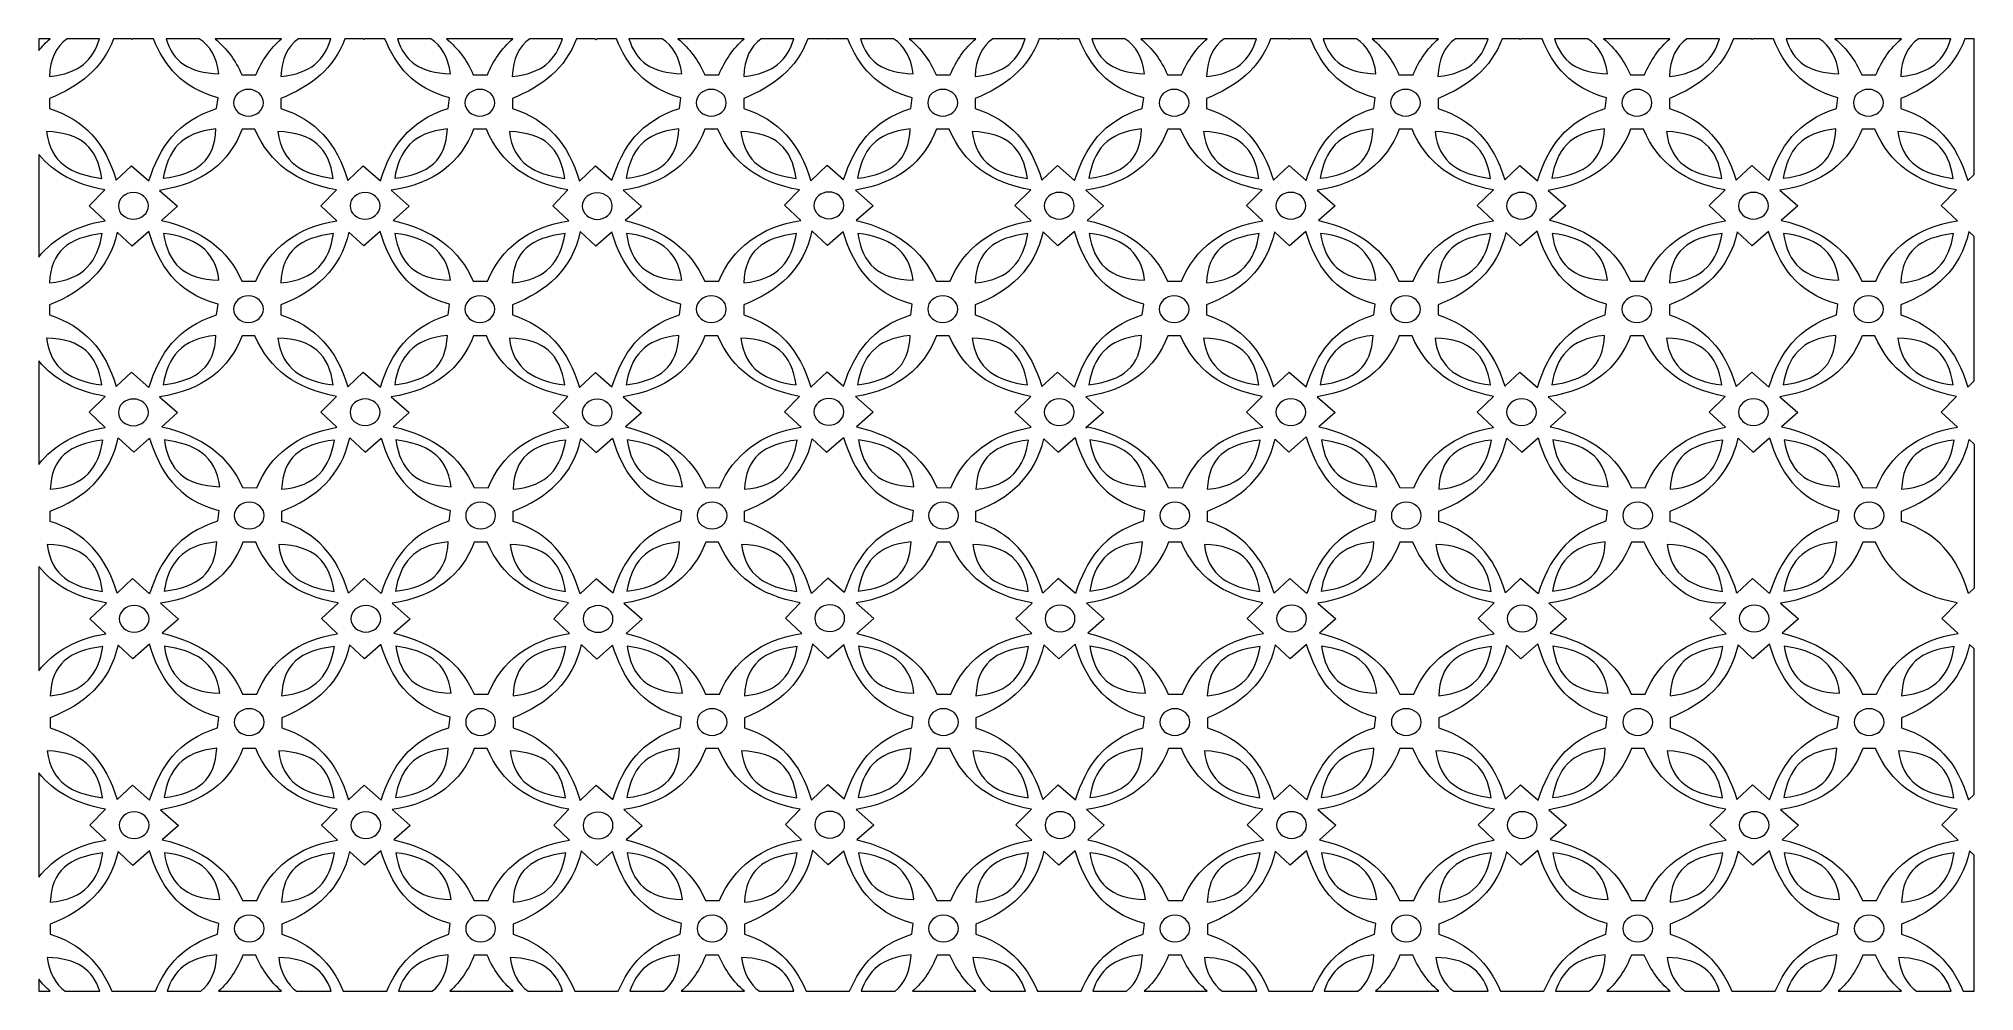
# Model space of a CAD drawing. Header units: millimetres. Extents: x -1200 to 1200, y -590 to 590.
import ezdxf

# ---------------------------------------------------------------- set-up
doc = ezdxf.new("R2010")
doc.units = ezdxf.units.MM
doc.header["$MEASUREMENT"] = 0
doc.layers.add('Layer 1', color=7, linetype='Continuous')

msp = doc.modelspace()

# ---------------------------------------------------------------- linework, layer by layer
at = {"layer": 'Layer 1', "color": 250, "lineweight": 20}
for points, knots in [([(-1185.9681, 589.9734), (-1191.1047, 585.4989), (-1195.8026, 580.6018), (-1200.05, 575.308), (-1200.05, 575.308), (-1200.05, 589.9734), (-1200.05, 589.9734), (-1200.05, 589.9734), (-1185.9681, 589.9734), (-1185.9681, 589.9734)], [0, 0, 0, 0, 0.333333333, 0.333333333, 0.333333333, 0.666666667, 0.666666667, 0.666666667, 1, 1, 1, 1]), ([(-1124.6519, 589.9734), (-1132.5029, 564.0389), (-1149.4476, 546.8469), (-1186.7053, 543.2681), (-1185.7507, 565.1302), (-1178.6205, 580.1366), (-1164.9344, 589.9734), (-1164.9344, 589.9734), (-1124.6519, 589.9734), (-1124.6519, 589.9734)], [0, 0, 0, 0, 0.333333333, 0.333333333, 0.333333333, 0.666666667, 0.666666667, 0.666666667, 1, 1, 1, 1]), ([(-1057.6594, 589.9734), (-1044.5549, 557.0026), (-1022.4726, 528.8208), (-977.688, 516.8973), (-977.688, 516.8973), (-979.403, 503.6394), (-979.403, 503.6394), (-1029.0382, 487.6481), (-1049.8049, 455.9692), (-1063.432, 413.8114), (-1063.432, 413.8114), (-1084.8274, 432.6082), (-1084.8274, 432.6082), (-1084.8274, 432.6082), (-1103.8481, 414.7269), (-1103.8481, 414.7269), (-1117.6226, 460.8955), (-1143.6042, 489.6308), (-1186.6433, 503.5802), (-1186.6433, 503.5802), (-1186.5889, 516.1332), (-1186.5889, 516.1332), (-1149.7455, 530.6099), (-1120.7572, 553.2487), (-1107.2572, 589.9734), (-1107.2572, 589.9734), (-1085.4767, 589.9734), (-1085.4767, 589.9734), (-1085.4767, 589.9734), (-1084.3541, 588.9229), (-1084.3541, 588.9229), (-1084.3541, 588.9229), (-1083.1492, 589.9734), (-1083.1492, 589.9734), (-1083.1492, 589.9734), (-1057.6594, 589.9734), (-1057.6594, 589.9734)], [0, 0, 0, 0, 0.083333333, 0.083333333, 0.083333333, 0.166666667, 0.166666667, 0.166666667, 0.25, 0.25, 0.25, 0.333333333, 0.333333333, 0.333333333, 0.416666667, 0.416666667, 0.416666667, 0.5, 0.5, 0.5, 0.583333333, 0.583333333, 0.583333333, 0.666666667, 0.666666667, 0.666666667, 0.75, 0.75, 0.75, 0.833333333, 0.833333333, 0.833333333, 0.916666667, 0.916666667, 0.916666667, 1, 1, 1, 1]), ([(-1000.8998, 589.9734), (-987.6817, 580.9458), (-979.1305, 567.2761), (-976.6015, 546.4951), (-1014.1466, 547.7999), (-1033.7048, 561.8881), (-1042.0375, 589.9734), (-1042.0375, 589.9734), (-1000.8998, 589.9734), (-1000.8998, 589.9734)], [0, 0, 0, 0, 0.333333333, 0.333333333, 0.333333333, 0.666666667, 0.666666667, 0.666666667, 1, 1, 1, 1]), ([(-899.0392, 589.9734), (-912.8213, 577.9709), (-923.4467, 562.9281), (-930.6602, 545.3295), (-930.6602, 545.3295), (-948.1133, 545.3493), (-948.1133, 545.3493), (-956.1306, 563.3703), (-967.0394, 578.1095), (-981.3842, 589.9734), (-981.3842, 589.9734), (-899.0392, 589.9734), (-899.0392, 589.9734)], [0, 0, 0, 0, 0.25, 0.25, 0.25, 0.5, 0.5, 0.5, 0.75, 0.75, 0.75, 1, 1, 1, 1]), ([(-837.7148, 589.9734), (-845.5673, 564.0389), (-862.502, 546.8469), (-899.7662, 543.2681), (-898.8073, 565.1302), (-891.6801, 580.1366), (-877.996, 589.9734), (-877.996, 589.9734), (-837.7148, 589.9734), (-837.7148, 589.9734)], [0, 0, 0, 0, 0.333333333, 0.333333333, 0.333333333, 0.666666667, 0.666666667, 0.666666667, 1, 1, 1, 1]), ([(-770.7132, 589.9734), (-757.6068, 556.9989), (-735.5345, 528.8143), (-690.7565, 516.8973), (-690.7565, 516.8973), (-692.4637, 503.6394), (-692.4637, 503.6394), (-741.9826, 487.6878), (-762.7649, 456.1207), (-776.3843, 414.121), (-776.3843, 414.121), (-797.5468, 432.6938), (-797.5468, 432.6938), (-797.5468, 432.6938), (-816.8391, 414.549), (-816.8391, 414.549), (-830.6136, 460.8231), (-856.5953, 489.6044), (-899.6964, 503.5802), (-899.6964, 503.5802), (-899.6497, 516.1332), (-899.6497, 516.1332), (-862.7883, 530.603), (-833.8193, 553.2395), (-820.3176, 589.9734), (-820.3176, 589.9734), (-798.1035, 589.9734), (-798.1035, 589.9734), (-798.1035, 589.9734), (-797.0734, 589.0085), (-797.0734, 589.0085), (-797.0734, 589.0085), (-795.9671, 589.9734), (-795.9671, 589.9734), (-795.9671, 589.9734), (-770.7132, 589.9734), (-770.7132, 589.9734)], [0, 0, 0, 0, 0.083333333, 0.083333333, 0.083333333, 0.166666667, 0.166666667, 0.166666667, 0.25, 0.25, 0.25, 0.333333333, 0.333333333, 0.333333333, 0.416666667, 0.416666667, 0.416666667, 0.5, 0.5, 0.5, 0.583333333, 0.583333333, 0.583333333, 0.666666667, 0.666666667, 0.666666667, 0.75, 0.75, 0.75, 0.833333333, 0.833333333, 0.833333333, 0.916666667, 0.916666667, 0.916666667, 1, 1, 1, 1]), ([(-713.9584, 589.9734), (-700.7314, 580.9458), (-692.1752, 567.2761), (-689.6545, 546.4951), (-727.193, 547.7999), (-746.7791, 561.8881), (-755.1196, 589.9734), (-755.1196, 589.9734), (-713.9584, 589.9734), (-713.9584, 589.9734)], [0, 0, 0, 0, 0.333333333, 0.333333333, 0.333333333, 0.666666667, 0.666666667, 0.666666667, 1, 1, 1, 1]), ([(-612.0904, 589.9734), (-625.8712, 577.9705), (-636.4977, 562.9277), (-643.7132, 545.3295), (-643.7132, 545.3295), (-661.174, 545.3493), (-661.174, 545.3493), (-669.1897, 563.3725), (-680.0955, 578.1105), (-694.4359, 589.9734), (-694.4359, 589.9734), (-612.0904, 589.9734), (-612.0904, 589.9734)], [0, 0, 0, 0, 0.25, 0.25, 0.25, 0.5, 0.5, 0.5, 0.75, 0.75, 0.75, 1, 1, 1, 1]), ([(-550.7683, 589.9734), (-558.6224, 564.0389), (-575.5627, 546.8469), (-612.827, 543.2681), (-611.8725, 565.1302), (-604.7397, 580.1366), (-591.0514, 589.9734), (-591.0514, 589.9734), (-550.7683, 589.9734), (-550.7683, 589.9734)], [0, 0, 0, 0, 0.333333333, 0.333333333, 0.333333333, 0.666666667, 0.666666667, 0.666666667, 1, 1, 1, 1]), ([(-483.7781, 589.9734), (-470.666, 556.9999), (-448.5775, 528.8137), (-403.8019, 516.8973), (-403.8019, 516.8973), (-405.5091, 503.6394), (-405.5091, 503.6394), (-454.8572, 487.7471), (-475.6704, 456.3512), (-489.3055, 414.5755), (-489.3055, 414.5755), (-509.6299, 432.4107), (-509.6299, 432.4107), (-509.6299, 432.4107), (-529.6282, 413.6073), (-529.6282, 413.6073), (-543.3175, 460.4279), (-569.3768, 489.519), (-612.765, 503.5802), (-612.765, 503.5802), (-612.7028, 516.1332), (-612.7028, 516.1332), (-575.8553, 530.6071), (-546.8777, 553.2478), (-533.3698, 589.9734), (-533.3698, 589.9734), (-510.4964, 589.9734), (-510.4964, 589.9734), (-510.4964, 589.9734), (-509.1642, 588.7252), (-509.1642, 588.7252), (-509.1642, 588.7252), (-507.7322, 589.9734), (-507.7322, 589.9734), (-507.7322, 589.9734), (-483.7781, 589.9734), (-483.7781, 589.9734)], [0, 0, 0, 0, 0.083333333, 0.083333333, 0.083333333, 0.166666667, 0.166666667, 0.166666667, 0.25, 0.25, 0.25, 0.333333333, 0.333333333, 0.333333333, 0.416666667, 0.416666667, 0.416666667, 0.5, 0.5, 0.5, 0.583333333, 0.583333333, 0.583333333, 0.666666667, 0.666666667, 0.666666667, 0.75, 0.75, 0.75, 0.833333333, 0.833333333, 0.833333333, 0.916666667, 0.916666667, 0.916666667, 1, 1, 1, 1]), ([(-427.0096, 589.9734), (-413.7874, 580.9458), (-405.2397, 567.2761), (-402.7231, 546.4951), (-440.2616, 547.7999), (-459.8189, 561.8881), (-468.1663, 589.9734), (-468.1663, 589.9734), (-427.0096, 589.9734), (-427.0096, 589.9734)], [0, 0, 0, 0, 0.333333333, 0.333333333, 0.333333333, 0.666666667, 0.666666667, 0.666666667, 1, 1, 1, 1]), ([(-325.1503, 589.9734), (-338.9328, 577.9707), (-349.5632, 562.9287), (-356.7819, 545.3295), (-356.7819, 545.3295), (-374.2427, 545.3493), (-374.2427, 545.3493), (-382.252, 563.3736), (-393.1567, 578.1111), (-407.4986, 589.9734), (-407.4986, 589.9734), (-325.1503, 589.9734), (-325.1503, 589.9734)], [0, 0, 0, 0, 0.25, 0.25, 0.25, 0.5, 0.5, 0.5, 0.75, 0.75, 0.75, 1, 1, 1, 1]), ([(-263.831, 589.9734), (-271.6757, 564.0389), (-288.6159, 546.8469), (-325.8801, 543.2681), (-324.9212, 565.1302), (-317.794, 580.1366), (-304.1113, 589.9734), (-304.1113, 589.9734), (-263.831, 589.9734), (-263.831, 589.9734)], [0, 0, 0, 0, 0.333333333, 0.333333333, 0.333333333, 0.666666667, 0.666666667, 0.666666667, 1, 1, 1, 1]), ([(-196.8347, 589.9734), (-183.7203, 557.0009), (-161.6422, 528.8102), (-116.8626, 516.8973), (-116.8626, 516.8973), (-118.5855, 503.6394), (-118.5855, 503.6394), (-167.5767, 487.8525), (-188.4442, 456.7858), (-202.0713, 415.4383), (-202.0713, 415.4383), (-222.388, 433.2668), (-222.388, 433.2668), (-222.388, 433.2668), (-242.821, 414.0618), (-242.821, 414.0618), (-256.5491, 460.6255), (-282.5618, 489.565), (-325.8024, 503.5802), (-325.8024, 503.5802), (-325.7636, 516.1332), (-325.7636, 516.1332), (-288.9196, 530.6136), (-259.9424, 553.2531), (-246.4384, 589.9734), (-246.4384, 589.9734), (-222.3486, 589.9734), (-222.3486, 589.9734), (-222.3486, 589.9734), (-221.9301, 589.5815), (-221.9301, 589.5815), (-221.9301, 589.5815), (-221.481, 589.9734), (-221.481, 589.9734), (-221.481, 589.9734), (-196.8347, 589.9734), (-196.8347, 589.9734)], [0, 0, 0, 0, 0.083333333, 0.083333333, 0.083333333, 0.166666667, 0.166666667, 0.166666667, 0.25, 0.25, 0.25, 0.333333333, 0.333333333, 0.333333333, 0.416666667, 0.416666667, 0.416666667, 0.5, 0.5, 0.5, 0.583333333, 0.583333333, 0.583333333, 0.666666667, 0.666666667, 0.666666667, 0.75, 0.75, 0.75, 0.833333333, 0.833333333, 0.833333333, 0.916666667, 0.916666667, 0.916666667, 1, 1, 1, 1]), ([(-140.0731, 589.9734), (-126.852, 580.9458), (-118.3047, 567.2761), (-115.7839, 546.4951), (-153.3157, 547.7999), (-172.8778, 561.8881), (-181.2267, 589.9734), (-181.2267, 589.9734), (-140.0731, 589.9734), (-140.0731, 589.9734)], [0, 0, 0, 0, 0.333333333, 0.333333333, 0.333333333, 0.666666667, 0.666666667, 0.666666667, 1, 1, 1, 1]), ([(-38.2092, 589.9734), (-51.989, 577.97), (-62.6133, 562.9267), (-69.8272, 545.3295), (-69.8272, 545.3295), (-87.2958, 545.3493), (-87.2958, 545.3493), (-95.3127, 563.3709), (-106.2208, 578.1091), (-120.5643, 589.9734), (-120.5643, 589.9734), (-38.2092, 589.9734), (-38.2092, 589.9734)], [0, 0, 0, 0, 0.25, 0.25, 0.25, 0.5, 0.5, 0.5, 0.75, 0.75, 0.75, 1, 1, 1, 1]), ([(23.1178, 589.9734), (15.2637, 564.0389), (-1.6766, 546.8469), (-38.9409, 543.2681), (-37.9864, 565.1302), (-30.8562, 580.1366), (-17.1686, 589.9734), (-17.1686, 589.9734), (23.1178, 589.9734), (23.1178, 589.9734)], [0, 0, 0, 0, 0.333333333, 0.333333333, 0.333333333, 0.666666667, 0.666666667, 0.666666667, 1, 1, 1, 1]), ([(90.106, 589.9734), (103.2244, 557.0006), (125.3011, 528.8183), (170.0765, 516.8973), (170.0765, 516.8973), (168.3692, 503.6394), (168.3692, 503.6394), (118.8969, 487.7011), (98.0991, 456.1734), (84.472, 414.2396), (84.472, 414.2396), (63.2242, 432.8783), (63.2242, 432.8783), (63.2242, 432.8783), (43.932, 414.7336), (43.932, 414.7336), (30.1417, 460.8955), (4.1523, 489.6308), (-38.8634, 503.5802), (-38.8634, 503.5802), (-38.8167, 516.1332), (-38.8167, 516.1332), (-1.9809, 530.6133), (27.0006, 553.2503), (40.5095, 589.9734), (40.5095, 589.9734), (62.8576, 589.9734), (62.8576, 589.9734), (62.8576, 589.9734), (63.6898, 589.1929), (63.6898, 589.1929), (63.6898, 589.1929), (64.5843, 589.9734), (64.5843, 589.9734), (64.5843, 589.9734), (90.106, 589.9734), (90.106, 589.9734)], [0, 0, 0, 0, 0.083333333, 0.083333333, 0.083333333, 0.166666667, 0.166666667, 0.166666667, 0.25, 0.25, 0.25, 0.333333333, 0.333333333, 0.333333333, 0.416666667, 0.416666667, 0.416666667, 0.5, 0.5, 0.5, 0.583333333, 0.583333333, 0.583333333, 0.666666667, 0.666666667, 0.666666667, 0.75, 0.75, 0.75, 0.833333333, 0.833333333, 0.833333333, 0.916666667, 0.916666667, 0.916666667, 1, 1, 1, 1]), ([(146.8708, 589.9734), (160.0928, 580.9458), (168.6423, 567.2761), (171.163, 546.4951), (133.6245, 547.7999), (114.0557, 561.8881), (105.715, 589.9734), (105.715, 589.9734), (146.8708, 589.9734), (146.8708, 589.9734)], [0, 0, 0, 0, 0.333333333, 0.333333333, 0.333333333, 0.666666667, 0.666666667, 0.666666667, 1, 1, 1, 1]), ([(248.7314, 589.9734), (234.9508, 577.9702), (224.3256, 562.927), (217.112, 545.3295), (217.112, 545.3295), (199.6589, 545.3493), (199.6589, 545.3493), (191.6436, 563.3718), (180.7351, 578.1101), (166.3912, 589.9734), (166.3912, 589.9734), (248.7314, 589.9734), (248.7314, 589.9734)], [0, 0, 0, 0, 0.25, 0.25, 0.25, 0.5, 0.5, 0.5, 0.75, 0.75, 0.75, 1, 1, 1, 1]), ([(310.0497, 589.9734), (302.1972, 564.0389), (285.2625, 546.8469), (247.9983, 543.2681), (248.9616, 565.1302), (256.0906, 580.1366), (269.7741, 589.9734), (269.7741, 589.9734), (310.0497, 589.9734), (310.0497, 589.9734)], [0, 0, 0, 0, 0.333333333, 0.333333333, 0.333333333, 0.666666667, 0.666666667, 0.666666667, 1, 1, 1, 1]), ([(377.0492, 589.9734), (390.1543, 556.9986), (412.2317, 528.807), (457.0156, 516.8973), (457.0156, 516.8973), (455.3084, 503.6394), (455.3084, 503.6394), (405.8827, 487.7208), (385.0849, 456.2325), (371.45, 414.345), (371.45, 414.345), (350.3262, 432.8783), (350.3262, 432.8783), (350.3262, 432.8783), (330.9021, 414.6149), (330.9021, 414.6149), (317.1197, 460.8561), (291.1458, 489.6175), (248.068, 503.5802), (248.068, 503.5802), (248.1223, 516.1332), (248.1223, 516.1332), (284.962, 530.6073), (313.9546, 553.2441), (327.4584, 589.9734), (327.4584, 589.9734), (349.9594, 589.9734), (349.9594, 589.9734), (349.9594, 589.9734), (350.7919, 589.1929), (350.7919, 589.1929), (350.7919, 589.1929), (351.687, 589.9734), (351.687, 589.9734), (351.687, 589.9734), (377.0492, 589.9734), (377.0492, 589.9734)], [0, 0, 0, 0, 0.083333333, 0.083333333, 0.083333333, 0.166666667, 0.166666667, 0.166666667, 0.25, 0.25, 0.25, 0.333333333, 0.333333333, 0.333333333, 0.416666667, 0.416666667, 0.416666667, 0.5, 0.5, 0.5, 0.583333333, 0.583333333, 0.583333333, 0.666666667, 0.666666667, 0.666666667, 0.75, 0.75, 0.75, 0.833333333, 0.833333333, 0.833333333, 0.916666667, 0.916666667, 0.916666667, 1, 1, 1, 1]), ([(433.8113, 589.9734), (447.0356, 580.9458), (455.5855, 567.2761), (458.1021, 546.4951), (420.577, 547.7999), (401.0101, 561.8881), (392.6548, 589.9734), (392.6548, 589.9734), (433.8113, 589.9734), (433.8113, 589.9734)], [0, 0, 0, 0, 0.333333333, 0.333333333, 0.333333333, 0.666666667, 0.666666667, 0.666666667, 1, 1, 1, 1]), ([(535.6746, 589.9734), (521.8966, 577.9722), (511.2737, 562.9292), (504.0588, 545.3295), (504.0588, 545.3295), (486.5903, 545.3493), (486.5903, 545.3493), (478.5759, 563.3708), (467.6717, 578.1098), (453.3324, 589.9734), (453.3324, 589.9734), (535.6746, 589.9734), (535.6746, 589.9734)], [0, 0, 0, 0, 0.25, 0.25, 0.25, 0.5, 0.5, 0.5, 0.75, 0.75, 0.75, 1, 1, 1, 1]), ([(596.9986, 589.9734), (589.1475, 564.0389), (572.2016, 546.8469), (534.9373, 543.2681), (535.8962, 565.1302), (543.0308, 580.1366), (556.7187, 589.9734), (556.7187, 589.9734), (596.9986, 589.9734), (596.9986, 589.9734)], [0, 0, 0, 0, 0.333333333, 0.333333333, 0.333333333, 0.666666667, 0.666666667, 0.666666667, 1, 1, 1, 1]), ([(663.9919, 589.9734), (677.1023, 556.999), (699.1844, 528.8166), (743.9626, 516.8973), (743.9626, 516.8973), (742.2476, 503.6394), (742.2476, 503.6394), (692.589, 487.6481), (671.8222, 455.9361), (658.2028, 413.7587), (658.2028, 413.7587), (636.4195, 432.8783), (636.4195, 432.8783), (636.4195, 432.8783), (617.6628, 415.2407), (617.6628, 415.2407), (603.8416, 461.1129), (577.8831, 489.6834), (534.9995, 503.5802), (534.9995, 503.5802), (535.0615, 516.1332), (535.0615, 516.1332), (571.9056, 530.6124), (600.8914, 553.248), (614.3887, 589.9734), (614.3887, 589.9734), (636.0518, 589.9734), (636.0518, 589.9734), (636.0518, 589.9734), (636.8852, 589.1929), (636.8852, 589.1929), (636.8852, 589.1929), (637.7801, 589.9734), (637.7801, 589.9734), (637.7801, 589.9734), (663.9919, 589.9734), (663.9919, 589.9734)], [0, 0, 0, 0, 0.083333333, 0.083333333, 0.083333333, 0.166666667, 0.166666667, 0.166666667, 0.25, 0.25, 0.25, 0.333333333, 0.333333333, 0.333333333, 0.416666667, 0.416666667, 0.416666667, 0.5, 0.5, 0.5, 0.583333333, 0.583333333, 0.583333333, 0.666666667, 0.666666667, 0.666666667, 0.75, 0.75, 0.75, 0.833333333, 0.833333333, 0.833333333, 0.916666667, 0.916666667, 0.916666667, 1, 1, 1, 1]), ([(720.756, 589.9734), (733.9772, 580.9458), (742.5241, 567.2761), (745.0491, 546.4951), (707.5106, 547.7999), (687.9476, 561.8881), (679.5986, 589.9734), (679.5986, 589.9734), (720.756, 589.9734), (720.756, 589.9734)], [0, 0, 0, 0, 0.333333333, 0.333333333, 0.333333333, 0.666666667, 0.666666667, 0.666666667, 1, 1, 1, 1]), ([(822.6156, 589.9734), (808.8342, 577.9721), (798.2076, 562.9296), (790.9903, 545.3295), (790.9903, 545.3295), (773.5529, 545.3493), (773.5529, 545.3493), (765.5313, 563.3694), (754.622, 578.1091), (740.2802, 589.9734), (740.2802, 589.9734), (822.6156, 589.9734), (822.6156, 589.9734)], [0, 0, 0, 0, 0.25, 0.25, 0.25, 0.5, 0.5, 0.5, 0.75, 0.75, 0.75, 1, 1, 1, 1]), ([(883.9383, 589.9734), (876.089, 564.0389), (859.1498, 546.8469), (821.892, 543.2681), (822.8466, 565.1302), (829.9718, 580.1366), (843.6551, 589.9734), (843.6551, 589.9734), (883.9383, 589.9734), (883.9383, 589.9734)], [0, 0, 0, 0, 0.333333333, 0.333333333, 0.333333333, 0.666666667, 0.666666667, 0.666666667, 1, 1, 1, 1]), ([(950.9344, 589.9734), (964.0397, 556.999), (986.1308, 528.8118), (1030.9017, 516.8973), (1030.9017, 516.8973), (1029.1789, 503.6394), (1029.1789, 503.6394), (979.6911, 487.7011), (958.9011, 456.1469), (945.2894, 414.1736), (945.2894, 414.1736), (923.9718, 432.8783), (923.9718, 432.8783), (923.9718, 432.8783), (904.7339, 414.7994), (904.7339, 414.7994), (890.9437, 460.9285), (864.962, 489.6308), (821.9541, 503.5802), (821.9541, 503.5802), (822.0162, 516.1332), (822.0162, 516.1332), (858.8527, 530.6101), (887.8372, 553.2482), (901.3449, 589.9734), (901.3449, 589.9734), (923.5971, 589.9734), (923.5971, 589.9734), (923.5971, 589.9734), (924.4296, 589.1929), (924.4296, 589.1929), (924.4296, 589.1929), (925.3242, 589.9734), (925.3242, 589.9734), (925.3242, 589.9734), (950.9344, 589.9734), (950.9344, 589.9734)], [0, 0, 0, 0, 0.083333333, 0.083333333, 0.083333333, 0.166666667, 0.166666667, 0.166666667, 0.25, 0.25, 0.25, 0.333333333, 0.333333333, 0.333333333, 0.416666667, 0.416666667, 0.416666667, 0.5, 0.5, 0.5, 0.583333333, 0.583333333, 0.583333333, 0.666666667, 0.666666667, 0.666666667, 0.75, 0.75, 0.75, 0.833333333, 0.833333333, 0.833333333, 0.916666667, 0.916666667, 0.916666667, 1, 1, 1, 1]), ([(1007.6894, 589.9734), (1020.9102, 580.9458), (1029.4598, 567.2761), (1031.9805, 546.4951), (994.4553, 547.7999), (974.8826, 561.8881), (966.5406, 589.9734), (966.5406, 589.9734), (1007.6894, 589.9734), (1007.6894, 589.9734)], [0, 0, 0, 0, 0.333333333, 0.333333333, 0.333333333, 0.666666667, 0.666666667, 0.666666667, 1, 1, 1, 1]), ([(1109.568, 589.9734), (1095.7874, 577.9714), (1085.1587, 562.9294), (1077.9372, 545.3295), (1077.9372, 545.3295), (1060.4842, 545.3493), (1060.4842, 545.3493), (1052.4653, 563.37), (1041.5574, 578.1094), (1027.2138, 589.9734), (1027.2138, 589.9734), (1109.568, 589.9734), (1109.568, 589.9734)], [0, 0, 0, 0, 0.25, 0.25, 0.25, 0.5, 0.5, 0.5, 0.75, 0.75, 0.75, 1, 1, 1, 1]), ([(1170.8899, 589.9734), (1163.0356, 564.0389), (1146.0944, 546.8469), (1108.8234, 543.2681), (1109.7823, 565.1302), (1116.9119, 580.1366), (1130.5996, 589.9734), (1130.5996, 589.9734), (1170.8899, 589.9734), (1170.8899, 589.9734)], [0, 0, 0, 0, 0.333333333, 0.333333333, 0.333333333, 0.666666667, 0.666666667, 0.666666667, 1, 1, 1, 1]), ([(1199.95, 421.8309), (1199.95, 421.8309), (1191.8515, 414.2133), (1191.8515, 414.2133), (1178.1002, 460.6783), (1152.0952, 489.5715), (1108.8933, 503.5802), (1108.8933, 503.5802), (1108.9555, 516.1332), (1108.9555, 516.1332), (1145.8057, 530.6096), (1174.7839, 553.2465), (1188.2737, 589.9734), (1188.2737, 589.9734), (1199.95, 589.9734), (1199.95, 589.9734), (1199.95, 589.9734), (1199.95, 421.8309), (1199.95, 421.8309)], [0, 0, 0, 0, 0.166666667, 0.166666667, 0.166666667, 0.333333333, 0.333333333, 0.333333333, 0.5, 0.5, 0.5, 0.666666667, 0.666666667, 0.666666667, 0.833333333, 0.833333333, 0.833333333, 1, 1, 1, 1]), ([(-939.9804, 494.2279), (-950.2086, 494.2279), (-958.5354, 501.6438), (-958.5354, 510.726), (-958.5354, 519.8215), (-950.2086, 527.2375), (-939.9804, 527.2375), (-929.7444, 527.2375), (-921.4098, 519.8215), (-921.4098, 510.726), (-921.4098, 501.6438), (-929.7444, 494.2279), (-939.9804, 494.2279)], [0, 0, 0, 0, 0.25, 0.25, 0.25, 0.5, 0.5, 0.5, 0.75, 0.75, 0.75, 1, 1, 1, 1]), ([(-653.0335, 494.2279), (-663.2615, 494.2279), (-671.5885, 501.6438), (-671.5885, 510.726), (-671.5885, 519.8215), (-663.2615, 527.2375), (-653.0335, 527.2375), (-642.8053, 527.2375), (-634.4707, 519.8215), (-634.4707, 510.726), (-634.4707, 501.6438), (-642.8053, 494.2279), (-653.0335, 494.2279)], [0, 0, 0, 0, 0.25, 0.25, 0.25, 0.5, 0.5, 0.5, 0.75, 0.75, 0.75, 1, 1, 1, 1]), ([(-366.0943, 494.2279), (-376.3146, 494.2279), (-384.6493, 501.6438), (-384.6493, 510.726), (-384.6493, 519.8215), (-376.3146, 527.2375), (-366.0943, 527.2375), (-355.8662, 527.2375), (-347.5237, 519.8215), (-347.5237, 510.726), (-347.5237, 501.6438), (-355.8662, 494.2279), (-366.0943, 494.2279)], [0, 0, 0, 0, 0.25, 0.25, 0.25, 0.5, 0.5, 0.5, 0.75, 0.75, 0.75, 1, 1, 1, 1]), ([(-79.1474, 494.2279), (-89.3754, 494.2279), (-97.7101, 501.6438), (-97.7101, 510.726), (-97.7101, 519.8215), (-89.3754, 527.2375), (-79.1474, 527.2375), (-68.9269, 527.2375), (-60.5846, 519.8215), (-60.5846, 510.726), (-60.5846, 501.6438), (-68.9269, 494.2279), (-79.1474, 494.2279)], [0, 0, 0, 0, 0.25, 0.25, 0.25, 0.5, 0.5, 0.5, 0.75, 0.75, 0.75, 1, 1, 1, 1]), ([(207.7918, 494.2279), (197.5636, 494.2279), (189.2367, 501.6438), (189.2367, 510.726), (189.2367, 519.8215), (197.5636, 527.2375), (207.7918, 527.2375), (218.0199, 527.2375), (226.3469, 519.8215), (226.3469, 510.726), (226.3469, 501.6438), (218.0199, 494.2279), (207.7918, 494.2279)], [0, 0, 0, 0, 0.25, 0.25, 0.25, 0.5, 0.5, 0.5, 0.75, 0.75, 0.75, 1, 1, 1, 1]), ([(494.7387, 494.2279), (484.5106, 494.2279), (476.1837, 501.6438), (476.1837, 510.726), (476.1837, 519.8215), (484.5106, 527.2375), (494.7387, 527.2375), (504.9592, 527.2375), (513.2859, 519.8215), (513.2859, 510.726), (513.2859, 501.6438), (504.9592, 494.2279), (494.7387, 494.2279)], [0, 0, 0, 0, 0.25, 0.25, 0.25, 0.5, 0.5, 0.5, 0.75, 0.75, 0.75, 1, 1, 1, 1]), ([(781.6701, 494.2279), (771.4497, 494.2279), (763.1151, 501.6438), (763.1151, 510.726), (763.1151, 519.8215), (771.4497, 527.2375), (781.6701, 527.2375), (791.906, 527.2375), (800.2484, 519.8215), (800.2484, 510.726), (800.2484, 501.6438), (791.906, 494.2279), (781.6701, 494.2279)], [0, 0, 0, 0, 0.25, 0.25, 0.25, 0.5, 0.5, 0.5, 0.75, 0.75, 0.75, 1, 1, 1, 1]), ([(1068.6171, 494.2279), (1058.3966, 494.2279), (1050.0466, 501.6438), (1050.0466, 510.726), (1050.0466, 519.8215), (1058.3966, 527.2375), (1068.6171, 527.2375), (1078.8452, 527.2375), (1087.1799, 519.8215), (1087.1799, 510.726), (1087.1799, 501.6438), (1078.8452, 494.2279), (1068.6171, 494.2279)], [0, 0, 0, 0, 0.25, 0.25, 0.25, 0.5, 0.5, 0.5, 0.75, 0.75, 0.75, 1, 1, 1, 1]), ([(-1121.7124, 416.8214), (-1159.8002, 422.0771), (-1185.6266, 436.0592), (-1190.3372, 474.9569), (-1146.7551, 473.442), (-1127.4085, 454.7178), (-1121.7124, 416.8214)], [0, 0, 0, 0, 0.5, 0.5, 0.5, 1, 1, 1, 1]), ([(-830.3887, 364.4486), (-879.6901, 356.8153), (-914.1306, 329.9045), (-930.6602, 289.5777), (-930.6602, 289.5777), (-948.1133, 289.5975), (-948.1133, 289.5975), (-965.6438, 329.0022), (-996.9879, 352.7254), (-1047.8881, 364.982), (-1047.8881, 364.982), (-1027.781, 382.5143), (-1027.781, 382.5143), (-1027.781, 382.5143), (-1050.1697, 402.1738), (-1050.1697, 402.1738), (-996.0256, 410.1891), (-963.696, 436.9419), (-947.8106, 477.8153), (-947.8106, 477.8153), (-931.9639, 477.8153), (-931.9639, 477.8153), (-913.2615, 435.1438), (-881.0094, 412.02), (-830.7999, 402.727), (-830.7999, 402.727), (-850.3016, 383.0938), (-850.3016, 383.0938), (-850.3016, 383.0938), (-830.3887, 364.4486), (-830.3887, 364.4486)], [0, 0, 0, 0, 0.1, 0.1, 0.1, 0.2, 0.2, 0.2, 0.3, 0.3, 0.3, 0.4, 0.4, 0.4, 0.5, 0.5, 0.5, 0.6, 0.6, 0.6, 0.7, 0.7, 0.7, 0.8, 0.8, 0.8, 0.9, 0.9, 0.9, 1, 1, 1, 1]), ([(-1045.6298, 417.1705), (-1039.7164, 451.023), (-1023.9861, 473.9954), (-980.2411, 478.1972), (-981.9328, 439.4511), (-1003.01, 422.2285), (-1045.6298, 417.1705)], [0, 0, 0, 0, 0.5, 0.5, 0.5, 1, 1, 1, 1]), ([(-834.7577, 416.8214), (-872.8455, 422.0771), (-898.6797, 436.0592), (-903.4057, 474.9569), (-859.8237, 473.442), (-840.4537, 454.7178), (-834.7577, 416.8214)], [0, 0, 0, 0, 0.5, 0.5, 0.5, 1, 1, 1, 1]), ([(-542.8675, 364.5474), (-592.4716, 357.0327), (-627.1138, 330.0625), (-643.7132, 289.5777), (-643.7132, 289.5777), (-661.174, 289.5975), (-661.174, 289.5975), (-678.6814, 328.9626), (-709.9634, 352.6726), (-760.7473, 364.9359), (-760.7473, 364.9359), (-740.5082, 382.6066), (-740.5082, 382.6066), (-740.5082, 382.6066), (-762.8503, 402.233), (-762.8503, 402.233), (-708.9313, 410.3076), (-676.7257, 437.0342), (-660.8637, 477.8153), (-660.8637, 477.8153), (-645.017, 477.8153), (-645.017, 477.8153), (-626.3146, 435.1438), (-594.0625, 412.02), (-543.853, 402.727), (-543.853, 402.727), (-562.377, 382.8174), (-562.377, 382.8174), (-562.377, 382.8174), (-542.8675, 364.5474), (-542.8675, 364.5474)], [0, 0, 0, 0, 0.1, 0.1, 0.1, 0.2, 0.2, 0.2, 0.3, 0.3, 0.3, 0.4, 0.4, 0.4, 0.5, 0.5, 0.5, 0.6, 0.6, 0.6, 0.7, 0.7, 0.7, 0.8, 0.8, 0.8, 0.9, 0.9, 0.9, 1, 1, 1, 1]), ([(-758.6829, 417.1705), (-752.7929, 451.023), (-737.0471, 473.9954), (-693.2864, 478.1972), (-694.986, 439.4511), (-716.0708, 422.2285), (-758.6829, 417.1705)], [0, 0, 0, 0, 0.5, 0.5, 0.5, 1, 1, 1, 1]), ([(-547.8263, 416.8214), (-585.9064, 422.0771), (-611.7251, 436.0592), (-616.4744, 474.9569), (-572.8767, 473.442), (-553.5069, 454.7178), (-547.8263, 416.8214)], [0, 0, 0, 0, 0.5, 0.5, 0.5, 1, 1, 1, 1]), ([(-255.0357, 364.679), (-305.1133, 357.3554), (-340.0816, 330.3062), (-356.7819, 289.5777), (-356.7819, 289.5777), (-374.2427, 289.5975), (-374.2427, 289.5975), (-391.618, 328.6927), (-422.6052, 352.3434), (-472.7992, 364.6857), (-472.7992, 364.6857), (-452.5913, 382.3233), (-452.5913, 382.3233), (-452.5913, 382.3233), (-475.3524, 402.3187), (-475.3524, 402.3187), (-421.7825, 410.4986), (-389.7323, 437.1789), (-373.9322, 477.8153), (-373.9322, 477.8153), (-358.07, 477.8153), (-358.07, 477.8153), (-339.3676, 435.1438), (-307.1233, 412.02), (-256.9138, 402.727), (-256.9138, 402.727), (-275.1429, 383.6735), (-275.1429, 383.6735), (-275.1429, 383.6735), (-255.0357, 364.679), (-255.0357, 364.679)], [0, 0, 0, 0, 0.1, 0.1, 0.1, 0.2, 0.2, 0.2, 0.3, 0.3, 0.3, 0.4, 0.4, 0.4, 0.5, 0.5, 0.5, 0.6, 0.6, 0.6, 0.7, 0.7, 0.7, 0.8, 0.8, 0.8, 0.9, 0.9, 0.9, 1, 1, 1, 1]), ([(-471.7437, 417.1705), (-465.8459, 451.023), (-450.108, 473.9954), (-406.355, 478.1972), (-408.0545, 439.4511), (-429.1239, 422.2285), (-471.7437, 417.1705)], [0, 0, 0, 0, 0.5, 0.5, 0.5, 1, 1, 1, 1]), ([(-260.8793, 416.8214), (-298.975, 422.0771), (-324.7858, 436.0592), (-329.512, 474.9569), (-285.9376, 473.442), (-266.5832, 454.7178), (-260.8793, 416.8214)], [0, 0, 0, 0, 0.5, 0.5, 0.5, 1, 1, 1, 1]), ([(30.5608, 364.4684), (-18.8028, 356.868), (-53.282, 329.9374), (-69.8272, 289.5777), (-69.8272, 289.5777), (-87.2958, 289.5975), (-87.2958, 289.5975), (-104.7488, 328.8309), (-135.8911, 352.5212), (-186.3954, 364.8305), (-186.3954, 364.8305), (-165.3494, 383.1795), (-165.3494, 383.1795), (-165.3494, 383.1795), (-187.3344, 402.4767), (-187.3344, 402.4767), (-134.4088, 410.8608), (-102.669, 437.4489), (-86.9853, 477.8153), (-86.9853, 477.8153), (-71.1386, 477.8153), (-71.1386, 477.8153), (-52.4362, 435.1438), (-20.1841, 412.02), (30.0409, 402.727), (30.0409, 402.727), (10.4692, 383.2849), (10.4692, 383.2849), (10.4692, 383.2849), (30.5608, 364.4684), (30.5608, 364.4684)], [0, 0, 0, 0, 0.1, 0.1, 0.1, 0.2, 0.2, 0.2, 0.3, 0.3, 0.3, 0.4, 0.4, 0.4, 0.5, 0.5, 0.5, 0.6, 0.6, 0.6, 0.7, 0.7, 0.7, 0.8, 0.8, 0.8, 0.9, 0.9, 0.9, 1, 1, 1, 1]), ([(-184.8045, 417.1705), (-178.8989, 451.023), (-163.161, 473.9954), (-119.4081, 478.1972), (-121.0998, 439.4511), (-142.177, 422.2285), (-184.8045, 417.1705)], [0, 0, 0, 0, 0.5, 0.5, 0.5, 1, 1, 1, 1]), ([(26.0598, 416.8214), (-12.0203, 422.0771), (-37.8546, 436.0592), (-42.5727, 474.9569), (1.0093, 473.442), (20.3715, 454.7178), (26.0598, 416.8214)], [0, 0, 0, 0, 0.5, 0.5, 0.5, 1, 1, 1, 1]), ([(317.6474, 364.5013), (268.2062, 356.9141), (233.6726, 329.977), (217.112, 289.5777), (217.112, 289.5777), (199.6589, 289.5975), (199.6589, 289.5975), (182.1284, 329.0153), (150.7687, 352.732), (99.8608, 364.9887), (99.8608, 364.9887), (120.2783, 382.7975), (120.2783, 382.7975), (120.2783, 382.7975), (98.1147, 402.253), (98.1147, 402.253), (151.9328, 410.3603), (184.115, 437.067), (199.9616, 477.8153), (199.9616, 477.8153), (215.816, 477.8153), (215.816, 477.8153), (234.5107, 435.1438), (266.7627, 412.02), (316.9645, 402.727), (316.9645, 402.727), (297.5791, 383.2849), (297.5791, 383.2849), (297.5791, 383.2849), (317.6474, 364.5013), (317.6474, 364.5013)], [0, 0, 0, 0, 0.1, 0.1, 0.1, 0.2, 0.2, 0.2, 0.3, 0.3, 0.3, 0.4, 0.4, 0.4, 0.5, 0.5, 0.5, 0.6, 0.6, 0.6, 0.7, 0.7, 0.7, 0.8, 0.8, 0.8, 0.9, 0.9, 0.9, 1, 1, 1, 1]), ([(102.1501, 417.1705), (108.0557, 451.023), (123.786, 473.9954), (167.5311, 478.1972), (165.8315, 439.4511), (144.7545, 422.2285), (102.1501, 417.1705)], [0, 0, 0, 0, 0.5, 0.5, 0.5, 1, 1, 1, 1]), ([(313.0144, 416.8214), (274.9266, 422.0771), (249.0847, 436.0592), (244.3508, 474.9569), (287.9408, 473.442), (307.3184, 454.7178), (313.0144, 416.8214)], [0, 0, 0, 0, 0.5, 0.5, 0.5, 1, 1, 1, 1]), ([(603.8571, 364.3827), (554.8117, 356.6572), (520.5419, 329.7859), (504.0588, 289.5777), (504.0588, 289.5777), (486.5903, 289.5975), (486.5903, 289.5975), (469.0753, 328.9825), (437.77, 352.6925), (386.9318, 364.9556), (386.9318, 364.9556), (407.3804, 382.7975), (407.3804, 382.7975), (407.3804, 382.7975), (385.2014, 402.2725), (385.2014, 402.2725), (438.9496, 410.4065), (471.0696, 437.0999), (486.9085, 477.8153), (486.9085, 477.8153), (502.7552, 477.8153), (502.7552, 477.8153), (521.4655, 435.1438), (553.702, 412.02), (603.9192, 402.727), (603.9192, 402.727), (583.6724, 383.2849), (583.6724, 383.2849), (583.6724, 383.2849), (603.8571, 364.3827), (603.8571, 364.3827)], [0, 0, 0, 0, 0.1, 0.1, 0.1, 0.2, 0.2, 0.2, 0.3, 0.3, 0.3, 0.4, 0.4, 0.4, 0.5, 0.5, 0.5, 0.6, 0.6, 0.6, 0.7, 0.7, 0.7, 0.8, 0.8, 0.8, 0.9, 0.9, 0.9, 1, 1, 1, 1]), ([(389.0816, 417.1705), (394.9794, 451.023), (410.7251, 473.9954), (454.4858, 478.1972), (452.7863, 439.4511), (431.6936, 422.2285), (389.0816, 417.1705)], [0, 0, 0, 0, 0.5, 0.5, 0.5, 1, 1, 1, 1]), ([(599.9459, 416.8214), (561.858, 422.0771), (536.0315, 436.0592), (531.3211, 474.9569), (574.8877, 473.442), (594.2498, 454.7178), (599.9459, 416.8214)], [0, 0, 0, 0, 0.5, 0.5, 0.5, 1, 1, 1, 1]), ([(891.3162, 364.4617), (841.9914, 356.8351), (807.5353, 329.911), (790.9903, 289.5777), (790.9903, 289.5777), (773.5529, 289.5975), (773.5529, 289.5975), (755.9446, 329.1536), (724.4297, 352.8965), (673.2114, 365.1205), (673.2114, 365.1205), (693.4581, 382.7975), (693.4581, 382.7975), (693.4581, 382.7975), (671.4188, 402.1673), (671.4188, 402.1673), (725.5861, 410.1693), (757.9391, 436.9154), (773.8399, 477.8153), (773.8399, 477.8153), (789.7021, 477.8153), (789.7021, 477.8153), (808.389, 435.1438), (840.6489, 412.02), (890.8584, 402.727), (890.8584, 402.727), (871.2169, 383.2849), (871.2169, 383.2849), (871.2169, 383.2849), (891.3162, 364.4617), (891.3162, 364.4617)], [0, 0, 0, 0, 0.1, 0.1, 0.1, 0.2, 0.2, 0.2, 0.3, 0.3, 0.3, 0.4, 0.4, 0.4, 0.5, 0.5, 0.5, 0.6, 0.6, 0.6, 0.7, 0.7, 0.7, 0.8, 0.8, 0.8, 0.9, 0.9, 0.9, 1, 1, 1, 1]), ([(676.0284, 417.1705), (681.9262, 451.023), (697.6642, 473.9954), (741.4094, 478.1972), (739.7176, 439.4511), (718.6483, 422.2285), (676.0284, 417.1705)], [0, 0, 0, 0, 0.5, 0.5, 0.5, 1, 1, 1, 1]), ([(886.8928, 416.8214), (848.7972, 422.0771), (822.9707, 436.0592), (818.2525, 474.9569), (861.8346, 473.442), (881.189, 454.7178), (886.8928, 416.8214)], [0, 0, 0, 0, 0.5, 0.5, 0.5, 1, 1, 1, 1]), ([(1178.9383, 364.5672), (1129.2565, 357.0852), (1094.5677, 330.1087), (1077.9372, 289.5777), (1077.9372, 289.5777), (1060.4842, 289.5975), (1060.4842, 289.5975), (1042.938, 329.0284), (1011.5707, 352.7582), (960.6085, 365.0018), (960.6085, 365.0018), (981.0026, 382.7975), (981.0026, 382.7975), (981.0026, 382.7975), (958.8624, 402.2397), (958.8624, 402.2397), (1012.7347, 410.3274), (1044.9325, 437.0473), (1060.7946, 477.8153), (1060.7946, 477.8153), (1076.6335, 477.8153), (1076.6335, 477.8153), (1095.3359, 435.1438), (1127.5881, 412.02), (1177.7975, 402.727), (1177.7975, 402.727), (1158.9398, 383.2849), (1158.9398, 383.2849), (1158.9398, 383.2849), (1178.9383, 364.5672), (1178.9383, 364.5672)], [0, 0, 0, 0, 0.1, 0.1, 0.1, 0.2, 0.2, 0.2, 0.3, 0.3, 0.3, 0.4, 0.4, 0.4, 0.5, 0.5, 0.5, 0.6, 0.6, 0.6, 0.7, 0.7, 0.7, 0.8, 0.8, 0.8, 0.9, 0.9, 0.9, 1, 1, 1, 1]), ([(962.9676, 417.1705), (968.8809, 451.023), (984.6111, 473.9954), (1028.3641, 478.1972), (1026.6568, 439.4511), (1005.5797, 422.2285), (962.9676, 417.1705)], [0, 0, 0, 0, 0.5, 0.5, 0.5, 1, 1, 1, 1]), ([(1173.8397, 416.8214), (1135.7518, 422.0771), (1109.9099, 436.0592), (1105.1915, 474.9569), (1148.7738, 473.442), (1168.1436, 454.7178), (1173.8397, 416.8214)], [0, 0, 0, 0, 0.5, 0.5, 0.5, 1, 1, 1, 1]), ([(-1118.0494, 402.6875), (-1118.0494, 402.6875), (-1137.5745, 383.0016), (-1137.5745, 383.0016), (-1137.5745, 383.0016), (-1117.7159, 364.396), (-1117.7159, 364.396), (-1153.3291, 358.8025), (-1181.1561, 343.1102), (-1200.05, 319.5562), (-1200.05, 319.5562), (-1200.05, 446.594), (-1200.05, 446.594), (-1180.9267, 423.3561), (-1154.1613, 409.4001), (-1118.0494, 402.6875)], [0, 0, 0, 0, 0.2, 0.2, 0.2, 0.4, 0.4, 0.4, 0.6, 0.6, 0.6, 0.8, 0.8, 0.8, 1, 1, 1, 1]), ([(-1082.6777, 366.3848), (-1092.9059, 366.3848), (-1101.2329, 373.7942), (-1101.2329, 382.883), (-1101.2329, 391.9654), (-1092.9059, 399.3945), (-1082.6777, 399.3945), (-1072.4574, 399.3945), (-1064.1227, 391.9654), (-1064.1227, 382.883), (-1064.1227, 373.7942), (-1072.4574, 366.3848), (-1082.6777, 366.3848)], [0, 0, 0, 0, 0.25, 0.25, 0.25, 0.5, 0.5, 0.5, 0.75, 0.75, 0.75, 1, 1, 1, 1]), ([(-795.3971, 366.4706), (-805.6254, 366.4706), (-813.9599, 373.8864), (-813.9599, 382.9687), (-813.9599, 392.0642), (-805.6254, 399.48), (-795.3971, 399.48), (-785.1768, 399.48), (-776.8343, 392.0642), (-776.8343, 382.9687), (-776.8343, 373.8864), (-785.1768, 366.4706), (-795.3971, 366.4706)], [0, 0, 0, 0, 0.25, 0.25, 0.25, 0.5, 0.5, 0.5, 0.75, 0.75, 0.75, 1, 1, 1, 1]), ([(-507.4801, 366.1939), (-517.7006, 366.1939), (-526.043, 373.6098), (-526.043, 382.6987), (-526.043, 391.781), (-517.7006, 399.1968), (-507.4801, 399.1968), (-497.2675, 399.1968), (-488.9174, 391.781), (-488.9174, 382.6987), (-488.9174, 373.6098), (-497.2675, 366.1939), (-507.4801, 366.1939)], [0, 0, 0, 0, 0.25, 0.25, 0.25, 0.5, 0.5, 0.5, 0.75, 0.75, 0.75, 1, 1, 1, 1]), ([(-220.2384, 367.0502), (-230.4744, 367.0502), (-238.8011, 374.4594), (-238.8011, 383.5548), (-238.8011, 392.6371), (-230.4744, 400.0531), (-220.2384, 400.0531), (-210.018, 400.0531), (-201.6989, 392.6371), (-201.6989, 383.5548), (-201.6989, 374.4594), (-210.018, 367.0502), (-220.2384, 367.0502)], [0, 0, 0, 0, 0.25, 0.25, 0.25, 0.5, 0.5, 0.5, 0.75, 0.75, 0.75, 1, 1, 1, 1]), ([(65.3738, 366.668), (55.1456, 366.668), (46.811, 374.0709), (46.811, 383.1662), (46.811, 392.2617), (55.1456, 399.6645), (65.3738, 399.6645), (75.6096, 399.6645), (83.9521, 392.2617), (83.9521, 383.1662), (83.9521, 374.0709), (75.6096, 366.668), (65.3738, 366.668)], [0, 0, 0, 0, 0.25, 0.25, 0.25, 0.5, 0.5, 0.5, 0.75, 0.75, 0.75, 1, 1, 1, 1]), ([(352.4837, 366.668), (342.2477, 366.668), (333.9054, 374.0709), (333.9054, 383.1662), (333.9054, 392.2617), (342.2477, 399.6645), (352.4837, 399.6645), (362.704, 399.6645), (371.0387, 392.2617), (371.0387, 383.1662), (371.0387, 374.0709), (362.704, 366.668), (352.4837, 366.668)], [0, 0, 0, 0, 0.25, 0.25, 0.25, 0.5, 0.5, 0.5, 0.75, 0.75, 0.75, 1, 1, 1, 1]), ([(638.5769, 366.668), (628.3488, 366.668), (619.9987, 374.0709), (619.9987, 383.1662), (619.9987, 392.2617), (628.3488, 399.6645), (638.5769, 399.6645), (648.7819, 399.6645), (657.132, 392.2617), (657.132, 383.1662), (657.132, 374.0709), (648.7819, 366.668), (638.5769, 366.668)], [0, 0, 0, 0, 0.25, 0.25, 0.25, 0.5, 0.5, 0.5, 0.75, 0.75, 0.75, 1, 1, 1, 1]), ([(926.1059, 366.668), (915.8932, 366.668), (907.5431, 374.0709), (907.5431, 383.1662), (907.5431, 392.2617), (915.8932, 399.6645), (926.1059, 399.6645), (936.3263, 399.6645), (944.6686, 392.2617), (944.6686, 383.1662), (944.6686, 374.0709), (936.3263, 366.668), (926.1059, 366.668)], [0, 0, 0, 0, 0.25, 0.25, 0.25, 0.5, 0.5, 0.5, 0.75, 0.75, 0.75, 1, 1, 1, 1]), ([(-1121.3166, 348.5365), (-1127.2145, 314.684), (-1142.9602, 291.7182), (-1186.7053, 287.5228), (-1185.0135, 326.2689), (-1163.9287, 343.4784), (-1121.3166, 348.5365)], [0, 0, 0, 0, 0.5, 0.5, 0.5, 1, 1, 1, 1]), ([(-1063.5951, 351.2764), (-1051.3648, 311.2263), (-1030.0315, 275.0684), (-977.688, 261.1455), (-977.688, 261.1455), (-979.403, 247.8877), (-979.403, 247.8877), (-1029.0382, 231.8966), (-1049.8049, 200.2108), (-1063.432, 158.0662), (-1063.432, 158.0662), (-1084.8274, 176.8498), (-1084.8274, 176.8498), (-1084.8274, 176.8498), (-1103.8481, 158.9751), (-1103.8481, 158.9751), (-1117.6226, 205.1438), (-1143.6042, 233.879), (-1186.6433, 247.835), (-1186.6433, 247.835), (-1186.5889, 260.3815), (-1186.5889, 260.3815), (-1144.6675, 276.8468), (-1112.9122, 303.8893), (-1102.5753, 350.2227), (-1102.5753, 350.2227), (-1084.3541, 333.1646), (-1084.3541, 333.1646), (-1084.3541, 333.1646), (-1063.5951, 351.2764), (-1063.5951, 351.2764)], [0, 0, 0, 0, 0.1, 0.1, 0.1, 0.2, 0.2, 0.2, 0.3, 0.3, 0.3, 0.4, 0.4, 0.4, 0.5, 0.5, 0.5, 0.6, 0.6, 0.6, 0.7, 0.7, 0.7, 0.8, 0.8, 0.8, 0.9, 0.9, 0.9, 1, 1, 1, 1]), ([(-1045.2186, 348.879), (-1007.1617, 343.6431), (-981.3353, 329.6411), (-976.6015, 290.7434), (-1020.1914, 292.2649), (-1039.5379, 311.0023), (-1045.2186, 348.879)], [0, 0, 0, 0, 0.5, 0.5, 0.5, 1, 1, 1, 1]), ([(-834.3775, 348.5365), (-840.2831, 314.684), (-856.0134, 291.7182), (-899.7662, 287.5228), (-898.0667, 326.2689), (-876.9973, 343.4784), (-834.3775, 348.5365)], [0, 0, 0, 0, 0.5, 0.5, 0.5, 1, 1, 1, 1]), ([(-776.6016, 351.1117), (-764.3557, 311.1341), (-743.0225, 275.0489), (-690.7565, 261.1455), (-690.7565, 261.1455), (-692.4637, 247.8877), (-692.4637, 247.8877), (-741.9826, 231.9426), (-762.7649, 200.369), (-776.3843, 158.3692), (-776.3843, 158.3692), (-797.5468, 176.942), (-797.5468, 176.942), (-797.5468, 176.942), (-816.8391, 158.7974), (-816.8391, 158.7974), (-830.6136, 205.0714), (-856.5953, 233.8526), (-899.6964, 247.835), (-899.6964, 247.835), (-899.6497, 260.3815), (-899.6497, 260.3815), (-857.6042, 276.8863), (-825.8254, 304.0211), (-815.5586, 350.5585), (-815.5586, 350.5585), (-797.0734, 333.2567), (-797.0734, 333.2567), (-797.0734, 333.2567), (-776.6016, 351.1117), (-776.6016, 351.1117)], [0, 0, 0, 0, 0.1, 0.1, 0.1, 0.2, 0.2, 0.2, 0.3, 0.3, 0.3, 0.4, 0.4, 0.4, 0.5, 0.5, 0.5, 0.6, 0.6, 0.6, 0.7, 0.7, 0.7, 0.8, 0.8, 0.8, 0.9, 0.9, 0.9, 1, 1, 1, 1]), ([(-758.3027, 348.879), (-720.2303, 343.6431), (-694.3728, 329.6411), (-689.6545, 290.7434), (-733.2367, 292.2649), (-752.6221, 311.0023), (-758.3027, 348.879)], [0, 0, 0, 0, 0.5, 0.5, 0.5, 1, 1, 1, 1]), ([(-547.4305, 348.5365), (-553.3361, 314.684), (-569.0741, 291.7182), (-612.827, 287.5228), (-611.1353, 326.2689), (-590.0426, 343.4784), (-547.4305, 348.5365)], [0, 0, 0, 0, 0.5, 0.5, 0.5, 1, 1, 1, 1]), ([(-489.3908, 350.2094), (-477.0984, 310.5874), (-455.6721, 274.95), (-403.8019, 261.1455), (-403.8019, 261.1455), (-405.5091, 247.8877), (-405.5091, 247.8877), (-454.8572, 231.9954), (-475.6704, 200.5993), (-489.3055, 158.8236), (-489.3055, 158.8236), (-509.6299, 176.6654), (-509.6299, 176.6654), (-509.6299, 176.6654), (-529.6282, 157.8555), (-529.6282, 157.8555), (-543.3175, 204.6828), (-569.3768, 233.7604), (-612.765, 247.835), (-612.765, 247.835), (-612.7028, 260.3815), (-612.7028, 260.3815), (-570.5176, 276.9521), (-538.6458, 304.2253), (-528.4953, 351.0919), (-528.4953, 351.0919), (-509.1642, 332.9803), (-509.1642, 332.9803), (-509.1642, 332.9803), (-489.3908, 350.2094), (-489.3908, 350.2094)], [0, 0, 0, 0, 0.1, 0.1, 0.1, 0.2, 0.2, 0.2, 0.3, 0.3, 0.3, 0.4, 0.4, 0.4, 0.5, 0.5, 0.5, 0.6, 0.6, 0.6, 0.7, 0.7, 0.7, 0.8, 0.8, 0.8, 0.9, 0.9, 0.9, 1, 1, 1, 1]), ([(-471.3557, 348.879), (-433.268, 343.6431), (-407.4337, 329.6411), (-402.7231, 290.7434), (-446.3053, 292.2649), (-465.6519, 311.0023), (-471.3557, 348.879)], [0, 0, 0, 0, 0.5, 0.5, 0.5, 1, 1, 1, 1]), ([(-260.4991, 348.5365), (-266.3892, 314.684), (-282.1273, 291.7182), (-325.8801, 287.5228), (-324.1806, 326.2689), (-303.1112, 343.4784), (-260.4991, 348.5365)], [0, 0, 0, 0, 0.5, 0.5, 0.5, 1, 1, 1, 1]), ([(-202.5991, 350.6904), (-190.3222, 310.8837), (-168.9502, 275.0027), (-116.8626, 261.1455), (-116.8626, 261.1455), (-118.5855, 247.8877), (-118.5855, 247.8877), (-167.5767, 232.1007), (-188.4442, 201.0341), (-202.0713, 159.6798), (-202.0713, 159.6798), (-222.388, 177.5151), (-222.388, 177.5151), (-222.388, 177.5151), (-242.821, 158.3101), (-242.821, 158.3101), (-256.5491, 204.8672), (-282.5618, 233.813), (-325.8024, 247.835), (-325.8024, 247.835), (-325.7636, 260.3815), (-325.7636, 260.3815), (-283.2991, 277.0641), (-251.2797, 304.594), (-241.3621, 352.0337), (-241.3621, 352.0337), (-221.9301, 333.8297), (-221.9301, 333.8297), (-221.9301, 333.8297), (-202.5991, 350.6904), (-202.5991, 350.6904)], [0, 0, 0, 0, 0.1, 0.1, 0.1, 0.2, 0.2, 0.2, 0.3, 0.3, 0.3, 0.4, 0.4, 0.4, 0.5, 0.5, 0.5, 0.6, 0.6, 0.6, 0.7, 0.7, 0.7, 0.8, 0.8, 0.8, 0.9, 0.9, 0.9, 1, 1, 1, 1]), ([(-184.4166, 348.879), (-146.3287, 343.6431), (-120.5023, 329.6411), (-115.7839, 290.7434), (-159.3584, 292.2649), (-178.7127, 311.0023), (-184.4166, 348.879)], [0, 0, 0, 0, 0.5, 0.5, 0.5, 1, 1, 1, 1]), ([(26.4555, 348.5365), (20.55, 314.684), (4.812, 291.7182), (-38.9409, 287.5228), (-37.2493, 326.2689), (-16.1642, 343.4784), (26.4555, 348.5365)], [0, 0, 0, 0, 0.5, 0.5, 0.5, 1, 1, 1, 1]), ([(84.1538, 351.2962), (96.4075, 311.2394), (117.7328, 275.0817), (170.0765, 261.1455), (170.0765, 261.1455), (168.3692, 247.8877), (168.3692, 247.8877), (118.8969, 231.9492), (98.0991, 200.4281), (84.472, 158.4878), (84.472, 158.4878), (63.2242, 177.1265), (63.2242, 177.1265), (63.2242, 177.1265), (43.932, 158.9818), (43.932, 158.9818), (30.1417, 205.1438), (4.1523, 233.879), (-38.8634, 247.835), (-38.8634, 247.835), (-38.8167, 260.3815), (-38.8167, 260.3815), (3.2366, 276.8994), (35.0541, 304.0738), (45.2977, 350.677), (45.2977, 350.677), (63.6898, 333.4413), (63.6898, 333.4413), (63.6898, 333.4413), (84.1538, 351.2962), (84.1538, 351.2962)], [0, 0, 0, 0, 0.1, 0.1, 0.1, 0.2, 0.2, 0.2, 0.3, 0.3, 0.3, 0.4, 0.4, 0.4, 0.5, 0.5, 0.5, 0.6, 0.6, 0.6, 0.7, 0.7, 0.7, 0.8, 0.8, 0.8, 0.9, 0.9, 0.9, 1, 1, 1, 1]), ([(102.5303, 348.879), (140.6104, 343.6431), (166.4447, 329.6411), (171.163, 290.7434), (127.5807, 292.2649), (108.2187, 311.0023), (102.5303, 348.879)], [0, 0, 0, 0, 0.5, 0.5, 0.5, 1, 1, 1, 1]), ([(313.387, 348.5365), (307.4814, 314.684), (291.7511, 291.7182), (247.9983, 287.5228), (249.7055, 326.2689), (270.7748, 343.4784), (313.387, 348.5365)], [0, 0, 0, 0, 0.5, 0.5, 0.5, 1, 1, 1, 1]), ([(371.1395, 351.1842), (383.3776, 311.1734), (404.7109, 275.0619), (457.0156, 261.1455), (457.0156, 261.1455), (455.3084, 247.8877), (455.3084, 247.8877), (405.8827, 231.9691), (385.0849, 200.4809), (371.45, 158.5866), (371.45, 158.5866), (350.3262, 177.1265), (350.3262, 177.1265), (350.3262, 177.1265), (330.9021, 158.8633), (330.9021, 158.8633), (317.1197, 205.0911), (291.1458, 233.8659), (248.068, 247.835), (248.068, 247.835), (248.1223, 260.3815), (248.1223, 260.3815), (290.2146, 276.9193), (322.063, 304.1132), (332.2679, 350.8087), (332.2679, 350.8087), (350.7919, 333.4413), (350.7919, 333.4413), (350.7919, 333.4413), (371.1395, 351.1842), (371.1395, 351.1842)], [0, 0, 0, 0, 0.1, 0.1, 0.1, 0.2, 0.2, 0.2, 0.3, 0.3, 0.3, 0.4, 0.4, 0.4, 0.5, 0.5, 0.5, 0.6, 0.6, 0.6, 0.7, 0.7, 0.7, 0.8, 0.8, 0.8, 0.9, 0.9, 0.9, 1, 1, 1, 1]), ([(389.4617, 348.879), (427.5495, 343.6431), (453.3915, 329.6411), (458.1021, 290.7434), (414.5354, 292.2649), (395.1733, 311.0023), (389.4617, 348.879)], [0, 0, 0, 0, 0.5, 0.5, 0.5, 1, 1, 1, 1]), ([(600.3339, 348.5365), (594.436, 314.684), (578.6902, 291.7182), (534.9373, 287.5228), (536.6368, 326.2689), (557.7296, 343.4784), (600.3339, 348.5365)], [0, 0, 0, 0, 0.5, 0.5, 0.5, 1, 1, 1, 1]), ([(657.9002, 351.7704), (670.115, 311.5226), (691.4094, 275.1343), (743.9626, 261.1455), (743.9626, 261.1455), (742.2476, 247.8877), (742.2476, 247.8877), (692.589, 231.8966), (671.8222, 200.1844), (658.2028, 158.0071), (658.2028, 158.0071), (636.4195, 177.1265), (636.4195, 177.1265), (636.4195, 177.1265), (617.6628, 159.4954), (617.6628, 159.4954), (603.8416, 205.3611), (577.8831, 233.9316), (534.9995, 247.835), (534.9995, 247.835), (535.0615, 260.3815), (535.0615, 260.3815), (576.9597, 276.8336), (608.6996, 303.8564), (619.0519, 350.1503), (619.0519, 350.1503), (636.8852, 333.4413), (636.8852, 333.4413), (636.8852, 333.4413), (657.9002, 351.7704), (657.9002, 351.7704)], [0, 0, 0, 0, 0.1, 0.1, 0.1, 0.2, 0.2, 0.2, 0.3, 0.3, 0.3, 0.4, 0.4, 0.4, 0.5, 0.5, 0.5, 0.6, 0.6, 0.6, 0.7, 0.7, 0.7, 0.8, 0.8, 0.8, 0.9, 0.9, 0.9, 1, 1, 1, 1]), ([(676.4087, 348.879), (714.5042, 343.6431), (740.3229, 329.6411), (745.0491, 290.7434), (701.4668, 292.2649), (682.1126, 311.0023), (676.4087, 348.879)], [0, 0, 0, 0, 0.5, 0.5, 0.5, 1, 1, 1, 1]), ([(887.2731, 348.5365), (881.3752, 314.684), (865.6372, 291.7182), (821.892, 287.5228), (823.5838, 326.2689), (844.6531, 343.4784), (887.2731, 348.5365)], [0, 0, 0, 0, 0.5, 0.5, 0.5, 1, 1, 1, 1]), ([(944.9713, 351.3488), (957.1939, 311.2724), (978.5348, 275.0817), (1030.9017, 261.1455), (1030.9017, 261.1455), (1029.1789, 247.8877), (1029.1789, 247.8877), (979.6911, 231.9492), (958.9011, 200.3952), (945.2894, 158.4219), (945.2894, 158.4219), (923.9718, 177.1265), (923.9718, 177.1265), (923.9718, 177.1265), (904.7339, 159.0477), (904.7339, 159.0477), (890.9437, 205.1767), (864.962, 233.879), (821.9541, 247.835), (821.9541, 247.835), (822.0162, 260.3815), (822.0162, 260.3815), (864.0463, 276.8994), (895.856, 304.0408), (906.1152, 350.6046), (906.1152, 350.6046), (924.4296, 333.4413), (924.4296, 333.4413), (924.4296, 333.4413), (944.9713, 351.3488), (944.9713, 351.3488)], [0, 0, 0, 0, 0.1, 0.1, 0.1, 0.2, 0.2, 0.2, 0.3, 0.3, 0.3, 0.4, 0.4, 0.4, 0.5, 0.5, 0.5, 0.6, 0.6, 0.6, 0.7, 0.7, 0.7, 0.8, 0.8, 0.8, 0.9, 0.9, 0.9, 1, 1, 1, 1]), ([(963.3555, 348.879), (1001.4279, 343.6431), (1027.2622, 329.6411), (1031.9805, 290.7434), (988.4137, 292.2649), (969.0439, 311.0023), (963.3555, 348.879)], [0, 0, 0, 0, 0.5, 0.5, 0.5, 1, 1, 1, 1]), ([(1174.2277, 348.5365), (1168.3221, 314.684), (1152.5841, 291.7182), (1108.8234, 287.5228), (1110.5229, 326.2689), (1131.6, 343.4784), (1174.2277, 348.5365)], [0, 0, 0, 0, 0.5, 0.5, 0.5, 1, 1, 1, 1]), ([(1199.95, 166.0791), (1199.95, 166.0791), (1191.8515, 158.4615), (1191.8515, 158.4615), (1178.1002, 204.9265), (1152.0952, 233.8264), (1108.8933, 247.835), (1108.8933, 247.835), (1108.9555, 260.3815), (1108.9555, 260.3815), (1151.1872, 276.9653), (1183.0824, 304.2779), (1193.1708, 351.2303), (1193.1708, 351.2303), (1199.95, 344.8822), (1199.95, 344.8822), (1199.95, 344.8822), (1199.95, 166.0791), (1199.95, 166.0791)], [0, 0, 0, 0, 0.166666667, 0.166666667, 0.166666667, 0.333333333, 0.333333333, 0.333333333, 0.5, 0.5, 0.5, 0.666666667, 0.666666667, 0.666666667, 0.833333333, 0.833333333, 0.833333333, 1, 1, 1, 1]), ([(-939.9804, 238.476), (-950.2086, 238.476), (-958.5354, 245.8855), (-958.5354, 254.9743), (-958.5354, 264.0697), (-950.2086, 271.4856), (-939.9804, 271.4856), (-929.7444, 271.4856), (-921.4098, 264.0697), (-921.4098, 254.9743), (-921.4098, 245.8855), (-929.7444, 238.476), (-939.9804, 238.476)], [0, 0, 0, 0, 0.25, 0.25, 0.25, 0.5, 0.5, 0.5, 0.75, 0.75, 0.75, 1, 1, 1, 1]), ([(-653.0335, 238.476), (-663.2615, 238.476), (-671.5885, 245.8855), (-671.5885, 254.9743), (-671.5885, 264.0697), (-663.2615, 271.4856), (-653.0335, 271.4856), (-642.8053, 271.4856), (-634.4707, 264.0697), (-634.4707, 254.9743), (-634.4707, 245.8855), (-642.8053, 238.476), (-653.0335, 238.476)], [0, 0, 0, 0, 0.25, 0.25, 0.25, 0.5, 0.5, 0.5, 0.75, 0.75, 0.75, 1, 1, 1, 1]), ([(-366.0943, 238.476), (-376.3146, 238.476), (-384.6493, 245.8855), (-384.6493, 254.9743), (-384.6493, 264.0697), (-376.3146, 271.4856), (-366.0943, 271.4856), (-355.8662, 271.4856), (-347.5237, 264.0697), (-347.5237, 254.9743), (-347.5237, 245.8855), (-355.8662, 238.476), (-366.0943, 238.476)], [0, 0, 0, 0, 0.25, 0.25, 0.25, 0.5, 0.5, 0.5, 0.75, 0.75, 0.75, 1, 1, 1, 1]), ([(-79.1474, 238.476), (-89.3754, 238.476), (-97.7101, 245.8855), (-97.7101, 254.9743), (-97.7101, 264.0697), (-89.3754, 271.4856), (-79.1474, 271.4856), (-68.9269, 271.4856), (-60.5846, 264.0697), (-60.5846, 254.9743), (-60.5846, 245.8855), (-68.9269, 238.476), (-79.1474, 238.476)], [0, 0, 0, 0, 0.25, 0.25, 0.25, 0.5, 0.5, 0.5, 0.75, 0.75, 0.75, 1, 1, 1, 1]), ([(207.7918, 238.476), (197.5636, 238.476), (189.2367, 245.8855), (189.2367, 254.9743), (189.2367, 264.0697), (197.5636, 271.4856), (207.7918, 271.4856), (218.0199, 271.4856), (226.3469, 264.0697), (226.3469, 254.9743), (226.3469, 245.8855), (218.0199, 238.476), (207.7918, 238.476)], [0, 0, 0, 0, 0.25, 0.25, 0.25, 0.5, 0.5, 0.5, 0.75, 0.75, 0.75, 1, 1, 1, 1]), ([(494.7387, 238.476), (484.5106, 238.476), (476.1837, 245.8855), (476.1837, 254.9743), (476.1837, 264.0697), (484.5106, 271.4856), (494.7387, 271.4856), (504.9592, 271.4856), (513.2859, 264.0697), (513.2859, 254.9743), (513.2859, 245.8855), (504.9592, 238.476), (494.7387, 238.476)], [0, 0, 0, 0, 0.25, 0.25, 0.25, 0.5, 0.5, 0.5, 0.75, 0.75, 0.75, 1, 1, 1, 1]), ([(781.6701, 238.476), (771.4497, 238.476), (763.1151, 245.8855), (763.1151, 254.9743), (763.1151, 264.0697), (771.4497, 271.4856), (781.6701, 271.4856), (791.906, 271.4856), (800.2484, 264.0697), (800.2484, 254.9743), (800.2484, 245.8855), (791.906, 238.476), (781.6701, 238.476)], [0, 0, 0, 0, 0.25, 0.25, 0.25, 0.5, 0.5, 0.5, 0.75, 0.75, 0.75, 1, 1, 1, 1]), ([(1068.6171, 238.476), (1058.3966, 238.476), (1050.0466, 245.8855), (1050.0466, 254.9743), (1050.0466, 264.0697), (1058.3966, 271.4856), (1068.6171, 271.4856), (1078.8452, 271.4856), (1087.1799, 264.0697), (1087.1799, 254.9743), (1087.1799, 245.8855), (1078.8452, 238.476), (1068.6171, 238.476)], [0, 0, 0, 0, 0.25, 0.25, 0.25, 0.5, 0.5, 0.5, 0.75, 0.75, 0.75, 1, 1, 1, 1]), ([(-1121.7124, 161.0761), (-1159.8002, 166.3253), (-1185.6266, 180.3143), (-1190.3372, 219.2116), (-1146.7551, 217.6904), (-1127.4085, 198.9659), (-1121.7124, 161.0761)], [0, 0, 0, 0, 0.5, 0.5, 0.5, 1, 1, 1, 1]), ([(-830.2645, 108.5783), (-879.1081, 100.7737), (-913.2615, 73.9222), (-929.7134, 33.8259), (-929.7134, 33.8259), (-947.1587, 33.8457), (-947.1587, 33.8457), (-964.7669, 73.3953), (-996.274, 97.1448), (-1047.5078, 109.3685), (-1047.5078, 109.3685), (-1027.781, 126.7692), (-1027.781, 126.7692), (-1027.781, 126.7692), (-1050.1697, 146.4155), (-1050.1697, 146.4155), (-996.0256, 154.4373), (-963.696, 181.1902), (-947.8106, 222.0635), (-947.8106, 222.0635), (-931.9639, 222.0635), (-931.9639, 222.0635), (-913.2615, 179.3921), (-881.0094, 156.2683), (-830.7999, 146.9753), (-830.7999, 146.9753), (-850.3016, 127.3422), (-850.3016, 127.3422), (-850.3016, 127.3422), (-830.2645, 108.5783), (-830.2645, 108.5783)], [0, 0, 0, 0, 0.1, 0.1, 0.1, 0.2, 0.2, 0.2, 0.3, 0.3, 0.3, 0.4, 0.4, 0.4, 0.5, 0.5, 0.5, 0.6, 0.6, 0.6, 0.7, 0.7, 0.7, 0.8, 0.8, 0.8, 0.9, 0.9, 0.9, 1, 1, 1, 1]), ([(-1045.6298, 161.4185), (-1039.7164, 195.2711), (-1023.9861, 218.237), (-980.2411, 222.4322), (-981.9328, 183.6996), (-1003.01, 166.4768), (-1045.6298, 161.4185)], [0, 0, 0, 0, 0.5, 0.5, 0.5, 1, 1, 1, 1]), ([(-834.7577, 161.0761), (-872.8455, 166.3253), (-898.6797, 180.3143), (-903.4057, 219.2116), (-859.8237, 217.6904), (-840.4537, 198.9659), (-834.7577, 161.0761)], [0, 0, 0, 0, 0.5, 0.5, 0.5, 1, 1, 1, 1]), ([(-542.7277, 108.6639), (-591.8895, 100.9911), (-626.2602, 74.0868), (-642.7665, 33.8259), (-642.7665, 33.8259), (-660.2427, 33.8457), (-660.2427, 33.8457), (-677.8122, 73.3953), (-709.3271, 97.1448), (-760.5532, 109.3553), (-760.5532, 109.3553), (-740.5082, 126.8549), (-740.5082, 126.8549), (-740.5082, 126.8549), (-762.8503, 146.4815), (-762.8503, 146.4815), (-708.9313, 154.5559), (-676.7257, 181.2757), (-660.8637, 222.0635), (-660.8637, 222.0635), (-645.017, 222.0635), (-645.017, 222.0635), (-626.3146, 179.3921), (-594.0625, 156.2683), (-543.853, 146.9753), (-543.853, 146.9753), (-562.377, 127.0589), (-562.377, 127.0589), (-562.377, 127.0589), (-542.7277, 108.6639), (-542.7277, 108.6639)], [0, 0, 0, 0, 0.1, 0.1, 0.1, 0.2, 0.2, 0.2, 0.3, 0.3, 0.3, 0.4, 0.4, 0.4, 0.5, 0.5, 0.5, 0.6, 0.6, 0.6, 0.7, 0.7, 0.7, 0.8, 0.8, 0.8, 0.9, 0.9, 0.9, 1, 1, 1, 1]), ([(-758.6829, 161.4185), (-752.7929, 195.2711), (-737.0471, 218.237), (-693.2864, 222.4322), (-694.986, 183.6996), (-716.0708, 166.4768), (-758.6829, 161.4185)], [0, 0, 0, 0, 0.5, 0.5, 0.5, 1, 1, 1, 1]), ([(-547.8263, 161.0761), (-585.9064, 166.3253), (-611.7251, 180.3143), (-616.4744, 219.2116), (-572.8767, 217.6904), (-553.5069, 198.9659), (-547.8263, 161.0761)], [0, 0, 0, 0, 0.5, 0.5, 0.5, 1, 1, 1, 1]), ([(-254.7565, 108.8285), (-304.4771, 101.3599), (-339.1969, 74.3701), (-355.8351, 33.8259), (-355.8351, 33.8259), (-373.2881, 33.8457), (-373.2881, 33.8457), (-390.7489, 73.132), (-421.9688, 96.8352), (-472.5897, 109.1183), (-472.5897, 109.1183), (-452.5913, 126.5715), (-452.5913, 126.5715), (-452.5913, 126.5715), (-475.3524, 146.567), (-475.3524, 146.567), (-421.7825, 154.7402), (-389.7323, 181.4272), (-373.9322, 222.0635), (-373.9322, 222.0635), (-358.07, 222.0635), (-358.07, 222.0635), (-339.3676, 179.3921), (-307.1233, 156.2683), (-256.9138, 146.9753), (-256.9138, 146.9753), (-275.1429, 127.915), (-275.1429, 127.915), (-275.1429, 127.915), (-254.7565, 108.8285), (-254.7565, 108.8285)], [0, 0, 0, 0, 0.1, 0.1, 0.1, 0.2, 0.2, 0.2, 0.3, 0.3, 0.3, 0.4, 0.4, 0.4, 0.5, 0.5, 0.5, 0.6, 0.6, 0.6, 0.7, 0.7, 0.7, 0.8, 0.8, 0.8, 0.9, 0.9, 0.9, 1, 1, 1, 1]), ([(-471.7437, 161.4185), (-465.8459, 195.2711), (-450.108, 218.237), (-406.355, 222.4322), (-408.0545, 183.6996), (-429.1239, 166.4768), (-471.7437, 161.4185)], [0, 0, 0, 0, 0.5, 0.5, 0.5, 1, 1, 1, 1]), ([(-260.8793, 161.0761), (-298.975, 166.3253), (-324.7858, 180.3143), (-329.512, 219.2116), (-285.9376, 217.6904), (-266.5832, 198.9659), (-260.8793, 161.0761)], [0, 0, 0, 0, 0.5, 0.5, 0.5, 1, 1, 1, 1]), ([(30.685, 108.598), (-18.2286, 100.8265), (-52.4206, 73.9683), (-68.8881, 33.8259), (-68.8881, 33.8259), (-86.3489, 33.8457), (-86.3489, 33.8457), (-103.8719, 73.2768), (-135.247, 96.9933), (-186.186, 109.25), (-186.186, 109.25), (-165.3494, 127.4277), (-165.3494, 127.4277), (-165.3494, 127.4277), (-187.3344, 146.7316), (-187.3344, 146.7316), (-134.4088, 155.096), (-102.669, 181.6973), (-86.9853, 222.0635), (-86.9853, 222.0635), (-71.1386, 222.0635), (-71.1386, 222.0635), (-52.4362, 179.3921), (-20.1841, 156.2683), (30.0409, 146.9753), (30.0409, 146.9753), (10.4692, 127.533), (10.4692, 127.533), (10.4692, 127.533), (30.685, 108.598), (30.685, 108.598)], [0, 0, 0, 0, 0.1, 0.1, 0.1, 0.2, 0.2, 0.2, 0.3, 0.3, 0.3, 0.4, 0.4, 0.4, 0.5, 0.5, 0.5, 0.6, 0.6, 0.6, 0.7, 0.7, 0.7, 0.8, 0.8, 0.8, 0.9, 0.9, 0.9, 1, 1, 1, 1]), ([(-184.8045, 161.4185), (-178.8989, 195.2711), (-163.161, 218.237), (-119.4081, 222.4322), (-121.0998, 183.6996), (-142.177, 166.4768), (-184.8045, 161.4185)], [0, 0, 0, 0, 0.5, 0.5, 0.5, 1, 1, 1, 1]), ([(26.0598, 161.0761), (-12.0203, 166.3253), (-37.8546, 180.3143), (-42.5727, 219.2116), (1.0093, 217.6904), (20.3715, 198.9659), (26.0598, 161.0761)], [0, 0, 0, 0, 0.5, 0.5, 0.5, 1, 1, 1, 1]), ([(317.7715, 108.6244), (268.7804, 100.8725), (234.534, 74.0013), (218.0587, 33.8259), (218.0587, 33.8259), (200.598, 33.8457), (200.598, 33.8457), (183.0053, 73.3953), (151.4982, 97.1448), (100.2643, 109.3685), (100.2643, 109.3685), (98.4406, 107.9922), (98.4406, 107.9922), (98.4406, 107.9922), (120.2783, 127.0391), (120.2783, 127.0391), (120.2783, 127.0391), (98.1147, 146.501), (98.1147, 146.501), (151.9328, 154.6021), (184.115, 181.3153), (199.9616, 222.0635), (199.9616, 222.0635), (215.816, 222.0635), (215.816, 222.0635), (234.5107, 179.3921), (266.7627, 156.2683), (316.9645, 146.9753), (316.9645, 146.9753), (297.5791, 127.533), (297.5791, 127.533), (297.5791, 127.533), (317.7715, 108.6244), (317.7715, 108.6244)], [0, 0, 0, 0, 0.090909091, 0.090909091, 0.090909091, 0.181818182, 0.181818182, 0.181818182, 0.272727273, 0.272727273, 0.272727273, 0.363636364, 0.363636364, 0.363636364, 0.454545455, 0.454545455, 0.454545455, 0.545454545, 0.545454545, 0.545454545, 0.636363636, 0.636363636, 0.636363636, 0.727272727, 0.727272727, 0.727272727, 0.818181818, 0.818181818, 0.818181818, 0.909090909, 0.909090909, 0.909090909, 1, 1, 1, 1]), ([(102.1501, 161.4185), (108.0557, 195.2711), (123.786, 218.237), (167.5311, 222.4322), (165.8315, 183.6996), (144.7545, 166.4768), (102.1501, 161.4185)], [0, 0, 0, 0, 0.5, 0.5, 0.5, 1, 1, 1, 1]), ([(313.0144, 161.0761), (274.9266, 166.3253), (249.0847, 180.3143), (244.3508, 219.2116), (287.9408, 217.6904), (307.3184, 198.9659), (313.0144, 161.0761)], [0, 0, 0, 0, 0.5, 0.5, 0.5, 1, 1, 1, 1]), ([(603.989, 108.5057), (555.3859, 100.6024), (521.4033, 73.8035), (504.9979, 33.8259), (504.9979, 33.8259), (487.5294, 33.8457), (487.5294, 33.8457), (469.9522, 73.3953), (438.4373, 97.1448), (387.1957, 109.3685), (387.1957, 109.3685), (407.3804, 127.0391), (407.3804, 127.0391), (407.3804, 127.0391), (385.2014, 146.5209), (385.2014, 146.5209), (438.9496, 154.6548), (471.0696, 181.3482), (486.9085, 222.0635), (486.9085, 222.0635), (502.7552, 222.0635), (502.7552, 222.0635), (521.4655, 179.3921), (553.702, 156.2683), (603.9192, 146.9753), (603.9192, 146.9753), (583.6724, 127.533), (583.6724, 127.533), (583.6724, 127.533), (603.989, 108.5057), (603.989, 108.5057)], [0, 0, 0, 0, 0.1, 0.1, 0.1, 0.2, 0.2, 0.2, 0.3, 0.3, 0.3, 0.4, 0.4, 0.4, 0.5, 0.5, 0.5, 0.6, 0.6, 0.6, 0.7, 0.7, 0.7, 0.8, 0.8, 0.8, 0.9, 0.9, 0.9, 1, 1, 1, 1]), ([(389.0816, 161.4185), (394.9794, 195.2711), (410.7251, 218.237), (454.4858, 222.4322), (452.7863, 183.6996), (431.6936, 166.4768), (389.0816, 161.4185)], [0, 0, 0, 0, 0.5, 0.5, 0.5, 1, 1, 1, 1]), ([(599.9459, 161.0761), (561.858, 166.3253), (536.0315, 180.3143), (531.3211, 219.2116), (574.8877, 217.6904), (594.2498, 198.9659), (599.9459, 161.0761)], [0, 0, 0, 0, 0.5, 0.5, 0.5, 1, 1, 1, 1]), ([(891.4481, 108.5915), (842.5657, 100.7935), (808.389, 73.9485), (791.9371, 33.8259), (791.9371, 33.8259), (774.4918, 33.8457), (774.4918, 33.8457), (756.8914, 73.3953), (725.3765, 97.1448), (674.1426, 109.3685), (674.1426, 109.3685), (693.4581, 127.0391), (693.4581, 127.0391), (693.4581, 127.0391), (671.4188, 146.4155), (671.4188, 146.4155), (725.5861, 154.4175), (757.9391, 181.1638), (773.8399, 222.0635), (773.8399, 222.0635), (789.7021, 222.0635), (789.7021, 222.0635), (808.389, 179.3921), (840.6489, 156.2683), (890.8584, 146.9753), (890.8584, 146.9753), (871.2169, 127.533), (871.2169, 127.533), (871.2169, 127.533), (891.4481, 108.5915), (891.4481, 108.5915)], [0, 0, 0, 0, 0.1, 0.1, 0.1, 0.2, 0.2, 0.2, 0.3, 0.3, 0.3, 0.4, 0.4, 0.4, 0.5, 0.5, 0.5, 0.6, 0.6, 0.6, 0.7, 0.7, 0.7, 0.8, 0.8, 0.8, 0.9, 0.9, 0.9, 1, 1, 1, 1]), ([(676.0284, 161.4185), (681.9262, 195.2711), (697.6642, 218.237), (741.4094, 222.4322), (739.7176, 183.6996), (718.6483, 166.4768), (676.0284, 161.4185)], [0, 0, 0, 0, 0.5, 0.5, 0.5, 1, 1, 1, 1]), ([(886.8928, 161.0761), (848.7972, 166.3253), (822.9707, 180.3143), (818.2525, 219.2116), (861.8346, 217.6904), (881.189, 198.9659), (886.8928, 161.0761)], [0, 0, 0, 0, 0.5, 0.5, 0.5, 1, 1, 1, 1]), ([(1179.0702, 108.6837), (1129.823, 101.0439), (1095.4135, 74.133), (1078.884, 33.8259), (1078.884, 33.8259), (1061.4155, 33.8457), (1061.4155, 33.8457), (1043.846, 73.3953), (1012.3234, 97.1448), (961.0817, 109.3685), (961.0817, 109.3685), (981.0026, 127.0391), (981.0026, 127.0391), (981.0026, 127.0391), (958.8624, 146.4879), (958.8624, 146.4879), (1012.7347, 154.5756), (1044.9325, 181.2955), (1060.7946, 222.0635), (1060.7946, 222.0635), (1076.6335, 222.0635), (1076.6335, 222.0635), (1095.3359, 179.3921), (1127.5881, 156.2683), (1177.7975, 146.9753), (1177.7975, 146.9753), (1158.9398, 127.533), (1158.9398, 127.533), (1158.9398, 127.533), (1179.0702, 108.6837), (1179.0702, 108.6837)], [0, 0, 0, 0, 0.1, 0.1, 0.1, 0.2, 0.2, 0.2, 0.3, 0.3, 0.3, 0.4, 0.4, 0.4, 0.5, 0.5, 0.5, 0.6, 0.6, 0.6, 0.7, 0.7, 0.7, 0.8, 0.8, 0.8, 0.9, 0.9, 0.9, 1, 1, 1, 1]), ([(962.9676, 161.4185), (968.8809, 195.2711), (984.6111, 218.237), (1028.3641, 222.4322), (1026.6568, 183.6996), (1005.5797, 166.4768), (962.9676, 161.4185)], [0, 0, 0, 0, 0.5, 0.5, 0.5, 1, 1, 1, 1]), ([(1173.8397, 161.0761), (1135.7518, 166.3253), (1109.9099, 180.3143), (1105.1915, 219.2116), (1148.7738, 217.6904), (1168.1436, 198.9659), (1173.8397, 161.0761)], [0, 0, 0, 0, 0.5, 0.5, 0.5, 1, 1, 1, 1]), ([(-1200.05, 190.8603), (-1180.864, 167.5934), (-1153.982, 153.6827), (-1117.7313, 146.9753), (-1117.7313, 146.9753), (-1137.5745, 127.2564), (-1137.5745, 127.2564), (-1137.5745, 127.2564), (-1117.5761, 108.5124), (-1117.5761, 108.5124), (-1153.3992, 102.7163), (-1181.2826, 86.6528), (-1200.05, 62.6173), (-1200.05, 62.6173), (-1200.05, 190.8603), (-1200.05, 190.8603)], [0, 0, 0, 0, 0.2, 0.2, 0.2, 0.4, 0.4, 0.4, 0.6, 0.6, 0.6, 0.8, 0.8, 0.8, 1, 1, 1, 1]), ([(-220.2384, 111.2982), (-230.4744, 111.2982), (-238.8011, 118.7143), (-238.8011, 127.8032), (-238.8011, 136.8854), (-230.4744, 144.3014), (-220.2384, 144.3014), (-210.018, 144.3014), (-201.6989, 136.8854), (-201.6989, 127.8032), (-201.6989, 118.7143), (-210.018, 111.2982), (-220.2384, 111.2982)], [0, 0, 0, 0, 0.25, 0.25, 0.25, 0.5, 0.5, 0.5, 0.75, 0.75, 0.75, 1, 1, 1, 1]), ([(-1082.6777, 110.6266), (-1092.9059, 110.6266), (-1101.2329, 118.0426), (-1101.2329, 127.1314), (-1101.2329, 136.2203), (-1092.9059, 143.6362), (-1082.6777, 143.6362), (-1072.4574, 143.6362), (-1064.1227, 136.2203), (-1064.1227, 127.1314), (-1064.1227, 118.0426), (-1072.4574, 110.6266), (-1082.6777, 110.6266)], [0, 0, 0, 0, 0.25, 0.25, 0.25, 0.5, 0.5, 0.5, 0.75, 0.75, 0.75, 1, 1, 1, 1]), ([(-795.3971, 110.7254), (-805.6254, 110.7254), (-813.9599, 118.1282), (-813.9599, 127.2235), (-813.9599, 136.3124), (-805.6254, 143.7285), (-795.3971, 143.7285), (-785.1768, 143.7285), (-776.8343, 136.3124), (-776.8343, 127.2235), (-776.8343, 118.1282), (-785.1768, 110.7254), (-795.3971, 110.7254)], [0, 0, 0, 0, 0.25, 0.25, 0.25, 0.5, 0.5, 0.5, 0.75, 0.75, 0.75, 1, 1, 1, 1]), ([(-507.4801, 110.442), (-517.7006, 110.442), (-526.043, 117.8581), (-526.043, 126.9402), (-526.043, 136.0358), (-517.7006, 143.4517), (-507.4801, 143.4517), (-497.2675, 143.4517), (-488.9174, 136.0358), (-488.9174, 126.9402), (-488.9174, 117.8581), (-497.2675, 110.442), (-507.4801, 110.442)], [0, 0, 0, 0, 0.25, 0.25, 0.25, 0.5, 0.5, 0.5, 0.75, 0.75, 0.75, 1, 1, 1, 1]), ([(65.3738, 110.9031), (55.1456, 110.9031), (46.811, 118.3192), (46.811, 127.4146), (46.811, 136.51), (55.1456, 143.9128), (65.3738, 143.9128), (75.6096, 143.9128), (83.9521, 136.51), (83.9521, 127.4146), (83.9521, 118.3192), (75.6096, 110.9031), (65.3738, 110.9031)], [0, 0, 0, 0, 0.25, 0.25, 0.25, 0.5, 0.5, 0.5, 0.75, 0.75, 0.75, 1, 1, 1, 1]), ([(352.4837, 110.9031), (342.2477, 110.9031), (333.9054, 118.3192), (333.9054, 127.4146), (333.9054, 136.51), (342.2477, 143.9128), (352.4837, 143.9128), (362.704, 143.9128), (371.0387, 136.51), (371.0387, 127.4146), (371.0387, 118.3192), (362.704, 110.9031), (352.4837, 110.9031)], [0, 0, 0, 0, 0.25, 0.25, 0.25, 0.5, 0.5, 0.5, 0.75, 0.75, 0.75, 1, 1, 1, 1]), ([(638.5769, 110.9031), (628.3488, 110.9031), (619.9987, 118.3192), (619.9987, 127.4146), (619.9987, 136.51), (628.3488, 143.9128), (638.5769, 143.9128), (648.7819, 143.9128), (657.132, 136.51), (657.132, 127.4146), (657.132, 118.3192), (648.7819, 110.9031), (638.5769, 110.9031)], [0, 0, 0, 0, 0.25, 0.25, 0.25, 0.5, 0.5, 0.5, 0.75, 0.75, 0.75, 1, 1, 1, 1]), ([(926.1059, 110.9031), (915.8932, 110.9031), (907.5431, 118.3192), (907.5431, 127.4146), (907.5431, 136.51), (915.8932, 143.9128), (926.1059, 143.9128), (936.3263, 143.9128), (944.6686, 136.51), (944.6686, 127.4146), (944.6686, 118.3192), (936.3263, 110.9031), (926.1059, 110.9031)], [0, 0, 0, 0, 0.25, 0.25, 0.25, 0.5, 0.5, 0.5, 0.75, 0.75, 0.75, 1, 1, 1, 1]), ([(-202.0249, 96.1634), (-202.0249, 96.1634), (-223.0554, 77.8145), (-223.0554, 77.8145), (-223.0554, 77.8145), (-240.8111, 94.4314), (-240.8111, 94.4314), (-251.1634, 48.1245), (-282.911, 21.0949), (-324.8169, 4.6297), (-324.8169, 4.6297), (-324.8635, -7.9169), (-324.8635, -7.9169), (-281.615, -21.9386), (-255.6023, -50.8779), (-241.8742, -97.4351), (-241.8742, -97.4351), (-221.4412, -78.2302), (-221.4412, -78.2302), (-221.4412, -78.2302), (-201.1324, -96.0654), (-201.1324, -96.0654), (-187.4897, -54.7178), (-166.6299, -23.6378), (-117.6309, -7.8641), (-117.6309, -7.8641), (-115.9159, 5.4005), (-115.9159, 5.4005), (-168.5311, 19.3958), (-189.81, 55.8565), (-202.0249, 96.1634)], [0, 0, 0, 0, 0.1, 0.1, 0.1, 0.2, 0.2, 0.2, 0.3, 0.3, 0.3, 0.4, 0.4, 0.4, 0.5, 0.5, 0.5, 0.6, 0.6, 0.6, 0.7, 0.7, 0.7, 0.8, 0.8, 0.8, 0.9, 0.9, 0.9, 1, 1, 1, 1]), ([(84.9532, 96.0647), (84.9532, 96.0647), (64.0234, 77.8145), (64.0234, 77.8145), (64.0234, 77.8145), (46.1591, 94.5367), (46.1591, 94.5367), (35.8301, 48.1573), (4.0592, 21.1147), (-37.87, 4.6297), (-37.87, 4.6297), (-37.9244, -7.9169), (-37.9244, -7.9169), (5.1068, -21.8728), (31.0885, -50.6079), (44.8787, -96.77), (44.8787, -96.77), (64.1709, -78.612), (64.1709, -78.612), (64.1709, -78.612), (85.4187, -97.264), (85.4187, -97.264), (99.0537, -55.3235), (119.8359, -23.7894), (169.3159, -7.8641), (169.3159, -7.8641), (171.0233, 5.4005), (171.0233, 5.4005), (118.4547, 19.3958), (97.1679, 55.8036), (84.9532, 96.0647)], [0, 0, 0, 0, 0.1, 0.1, 0.1, 0.2, 0.2, 0.2, 0.3, 0.3, 0.3, 0.4, 0.4, 0.4, 0.5, 0.5, 0.5, 0.6, 0.6, 0.6, 0.7, 0.7, 0.7, 0.8, 0.8, 0.8, 0.9, 0.9, 0.9, 1, 1, 1, 1]), ([(371.7137, 96.6244), (371.7137, 96.6244), (350.1477, 77.8145), (350.1477, 77.8145), (350.1477, 77.8145), (332.9663, 93.911), (332.9663, 93.911), (322.4822, 47.9203), (290.8122, 21.0292), (249.0768, 4.6297), (249.0768, 4.6297), (249.0149, -7.9169), (249.0149, -7.9169), (292.0849, -21.8861), (318.0665, -50.6475), (331.8411, -96.8885), (331.8411, -96.8885), (351.2885, -78.612), (351.2885, -78.612), (351.2885, -78.612), (372.3967, -97.1586), (372.3967, -97.1586), (386.024, -55.2709), (406.8294, -23.7761), (456.2706, -7.8641), (456.2706, -7.8641), (457.9702, 5.4005), (457.9702, 5.4005), (405.1532, 19.4617), (383.9131, 56.1397), (371.7137, 96.6244)], [0, 0, 0, 0, 0.1, 0.1, 0.1, 0.2, 0.2, 0.2, 0.3, 0.3, 0.3, 0.4, 0.4, 0.4, 0.5, 0.5, 0.5, 0.6, 0.6, 0.6, 0.7, 0.7, 0.7, 0.8, 0.8, 0.8, 0.9, 0.9, 0.9, 1, 1, 1, 1]), ([(-1120.3775, 92.7847), (-1126.2754, 58.9321), (-1142.0057, 35.9664), (-1185.7664, 31.7712), (-1184.0668, 70.5172), (-1162.9898, 87.7267), (-1120.3775, 92.7847)], [0, 0, 0, 0, 0.5, 0.5, 0.5, 1, 1, 1, 1]), ([(-1062.5008, 95.0373), (-1062.5008, 95.0373), (-1082.2587, 77.8145), (-1082.2587, 77.8145), (-1082.2587, 77.8145), (-1101.3647, 95.6958), (-1101.3647, 95.6958), (-1111.4144, 48.6117), (-1143.3561, 21.2466), (-1185.6422, 4.6297), (-1185.6422, 4.6297), (-1185.7042, -7.9169), (-1185.7042, -7.9169), (-1142.6575, -21.8728), (-1116.6759, -50.6079), (-1102.8936, -96.7767), (-1102.8936, -96.7767), (-1083.8729, -78.8953), (-1083.8729, -78.8953), (-1083.8729, -78.8953), (-1062.4776, -97.6855), (-1062.4776, -97.6855), (-1048.8581, -55.5278), (-1028.0991, -23.842), (-978.4562, -7.8641), (-978.4562, -7.8641), (-976.7488, 5.4005), (-976.7488, 5.4005), (-1028.8674, 19.2773), (-1050.2473, 55.1846), (-1062.5008, 95.0373)], [0, 0, 0, 0, 0.1, 0.1, 0.1, 0.2, 0.2, 0.2, 0.3, 0.3, 0.3, 0.4, 0.4, 0.4, 0.5, 0.5, 0.5, 0.6, 0.6, 0.6, 0.7, 0.7, 0.7, 0.8, 0.8, 0.8, 0.9, 0.9, 0.9, 1, 1, 1, 1]), ([(-1044.2795, 93.1273), (-1006.2227, 87.8913), (-980.3886, 73.8892), (-975.6703, 35.0048), (-1019.2369, 36.5131), (-1038.599, 55.2506), (-1044.2795, 93.1273)], [0, 0, 0, 0, 0.5, 0.5, 0.5, 1, 1, 1, 1]), ([(-833.4229, 92.7847), (-839.3286, 58.9321), (-855.0666, 35.9664), (-898.8195, 31.7712), (-897.1277, 70.5172), (-876.0505, 87.7267), (-833.4229, 92.7847)], [0, 0, 0, 0, 0.5, 0.5, 0.5, 1, 1, 1, 1]), ([(-775.5617, 95.024), (-775.5617, 95.024), (-795.2963, 77.8145), (-795.2963, 77.8145), (-795.2963, 77.8145), (-814.4178, 95.7157), (-814.4178, 95.7157), (-824.4597, 48.6117), (-856.4013, 21.2466), (-898.6953, 4.6297), (-898.6953, 4.6297), (-898.7496, -7.9169), (-898.7496, -7.9169), (-855.6564, -21.8925), (-829.6668, -50.6805), (-815.8923, -96.9478), (-815.8923, -96.9478), (-796.5922, -78.8098), (-796.5922, -78.8098), (-796.5922, -78.8098), (-775.4375, -97.3759), (-775.4375, -97.3759), (-761.8259, -55.3763), (-741.0282, -23.8091), (-691.5015, -7.8641), (-691.5015, -7.8641), (-689.7942, 5.4005), (-689.7942, 5.4005), (-741.9283, 19.264), (-763.2926, 55.1717), (-775.5617, 95.024)], [0, 0, 0, 0, 0.1, 0.1, 0.1, 0.2, 0.2, 0.2, 0.3, 0.3, 0.3, 0.4, 0.4, 0.4, 0.5, 0.5, 0.5, 0.6, 0.6, 0.6, 0.7, 0.7, 0.7, 0.8, 0.8, 0.8, 0.9, 0.9, 0.9, 1, 1, 1, 1]), ([(-757.3481, 93.1273), (-719.2681, 87.8913), (-693.426, 73.8892), (-688.7, 35.0048), (-732.2977, 36.5131), (-751.6598, 55.2506), (-757.3481, 93.1273)], [0, 0, 0, 0, 0.5, 0.5, 0.5, 1, 1, 1, 1]), ([(-546.4914, 92.7847), (-552.3893, 58.9321), (-568.1196, 35.9664), (-611.8803, 31.7712), (-610.173, 70.5172), (-589.1037, 87.7267), (-546.4914, 92.7847)], [0, 0, 0, 0, 0.5, 0.5, 0.5, 1, 1, 1, 1]), ([(-488.6147, 95.024), (-488.6147, 95.024), (-509.0322, 77.2153), (-509.0322, 77.2153), (-509.0322, 77.2153), (-527.6882, 94.6751), (-527.6882, 94.6751), (-537.9939, 48.2164), (-569.7725, 21.1279), (-611.7484, 4.6297), (-611.7484, 4.6297), (-611.8105, -7.9169), (-611.8105, -7.9169), (-568.4223, -21.9848), (-542.3707, -51.069), (-528.6737, -97.8896), (-528.6737, -97.8896), (-508.6676, -79.0863), (-508.6676, -79.0863), (-508.6676, -79.0863), (-488.351, -96.9281), (-488.351, -96.9281), (-474.7159, -55.1524), (-453.9027, -23.7433), (-404.5701, -7.8641), (-404.5701, -7.8641), (-402.8628, 5.4005), (-402.8628, 5.4005), (-454.9814, 19.264), (-476.3379, 55.1717), (-488.6147, 95.024)], [0, 0, 0, 0, 0.1, 0.1, 0.1, 0.2, 0.2, 0.2, 0.3, 0.3, 0.3, 0.4, 0.4, 0.4, 0.5, 0.5, 0.5, 0.6, 0.6, 0.6, 0.7, 0.7, 0.7, 0.8, 0.8, 0.8, 0.9, 0.9, 0.9, 1, 1, 1, 1]), ([(-470.409, 93.1273), (-432.3212, 87.8913), (-406.4946, 73.8892), (-401.7765, 35.0048), (-445.343, 36.5131), (-464.713, 55.2506), (-470.409, 93.1273)], [0, 0, 0, 0, 0.5, 0.5, 0.5, 1, 1, 1, 1]), ([(-259.5446, 92.7847), (-265.4347, 58.9321), (-281.1882, 35.9664), (-324.9411, 31.7712), (-323.2339, 70.5172), (-302.1567, 87.7267), (-259.5446, 92.7847)], [0, 0, 0, 0, 0.5, 0.5, 0.5, 1, 1, 1, 1]), ([(-183.4698, 93.1273), (-145.3742, 87.8913), (-119.5556, 73.8892), (-114.8216, 35.0048), (-158.4116, 36.5131), (-177.766, 55.2506), (-183.4698, 93.1273)], [0, 0, 0, 0, 0.5, 0.5, 0.5, 1, 1, 1, 1]), ([(27.3947, 92.7847), (21.4889, 58.9321), (5.7588, 35.9664), (-37.9864, 31.7712), (-36.2947, 70.5172), (-15.2176, 87.7267), (27.3947, 92.7847)], [0, 0, 0, 0, 0.5, 0.5, 0.5, 1, 1, 1, 1]), ([(103.4771, 93.1273), (141.5494, 87.8913), (167.3915, 73.8892), (172.1019, 35.0048), (128.5352, 36.5131), (109.1577, 55.2506), (103.4771, 93.1273)], [0, 0, 0, 0, 0.5, 0.5, 0.5, 1, 1, 1, 1]), ([(314.3414, 92.7847), (308.4281, 58.9321), (292.7056, 35.9664), (248.945, 31.7712), (250.6445, 70.5172), (271.7216, 87.7267), (314.3414, 92.7847)], [0, 0, 0, 0, 0.5, 0.5, 0.5, 1, 1, 1, 1]), ([(390.4162, 93.1273), (428.5118, 87.8913), (454.3461, 73.8892), (459.0565, 35.0048), (415.4745, 36.5131), (396.128, 55.2506), (390.4162, 93.1273)], [0, 0, 0, 0, 0.5, 0.5, 0.5, 1, 1, 1, 1]), ([(601.2807, 92.7847), (595.3828, 58.9321), (579.6448, 35.9664), (535.8997, 31.7712), (537.5991, 70.5172), (558.6608, 87.7267), (601.2807, 92.7847)], [0, 0, 0, 0, 0.5, 0.5, 0.5, 1, 1, 1, 1]), ([(659.0332, 95.4259), (659.0332, 95.4259), (638.8253, 77.8145), (638.8253, 77.8145), (638.8253, 77.8145), (620.2004, 95.2612), (620.2004, 95.2612), (610.0421, 48.4406), (578.1626, 21.1938), (536.0161, 4.6297), (536.0161, 4.6297), (535.954, -7.9169), (535.954, -7.9169), (578.8299, -21.8201), (604.7884, -50.3907), (618.6019, -96.2563), (618.6019, -96.2563), (637.3818, -78.612), (637.3818, -78.612), (637.3818, -78.612), (659.1574, -97.7381), (659.1574, -97.7381), (672.769, -55.5608), (693.5358, -23.8552), (743.1865, -7.8641), (743.1865, -7.8641), (744.9094, 5.4005), (744.9094, 5.4005), (692.6123, 19.3101), (671.2791, 55.4152), (659.0332, 95.4259)], [0, 0, 0, 0, 0.1, 0.1, 0.1, 0.2, 0.2, 0.2, 0.3, 0.3, 0.3, 0.4, 0.4, 0.4, 0.5, 0.5, 0.5, 0.6, 0.6, 0.6, 0.7, 0.7, 0.7, 0.8, 0.8, 0.8, 0.9, 0.9, 0.9, 1, 1, 1, 1]), ([(677.3632, 93.1273), (715.451, 87.8913), (741.2697, 73.8892), (745.9958, 35.0048), (702.4214, 36.5131), (683.0593, 55.2506), (677.3632, 93.1273)], [0, 0, 0, 0, 0.5, 0.5, 0.5, 1, 1, 1, 1]), ([(888.2277, 92.7847), (882.3298, 58.9321), (866.584, 35.9664), (822.831, 31.7712), (824.5306, 70.5172), (845.6077, 87.7267), (888.2277, 92.7847)], [0, 0, 0, 0, 0.5, 0.5, 0.5, 1, 1, 1, 1]), ([(945.9336, 95.5312), (945.9336, 95.5312), (925.6248, 77.8145), (925.6248, 77.8145), (925.6248, 77.8145), (907.1007, 95.1426), (907.1007, 95.1426), (896.9192, 48.3944), (865.0784, 21.1807), (822.9552, 4.6297), (822.9552, 4.6297), (822.8931, -7.9169), (822.8931, -7.9169), (865.9087, -21.8595), (891.8827, -50.5751), (905.6807, -96.7041), (905.6807, -96.7041), (924.9186, -78.612), (924.9186, -78.612), (924.9186, -78.612), (946.2285, -97.3297), (946.2285, -97.3297), (959.8557, -55.3564), (980.6456, -23.8025), (1030.1257, -7.8641), (1030.1257, -7.8641), (1031.8484, 5.4005), (1031.8484, 5.4005), (979.4971, 19.33), (958.1794, 55.4745), (945.9336, 95.5312)], [0, 0, 0, 0, 0.1, 0.1, 0.1, 0.2, 0.2, 0.2, 0.3, 0.3, 0.3, 0.4, 0.4, 0.4, 0.5, 0.5, 0.5, 0.6, 0.6, 0.6, 0.7, 0.7, 0.7, 0.8, 0.8, 0.8, 0.9, 0.9, 0.9, 1, 1, 1, 1]), ([(964.3023, 93.1273), (1002.3824, 87.8913), (1028.2089, 73.8892), (1032.9426, 35.0048), (989.3606, 36.5131), (969.9907, 55.2506), (964.3023, 93.1273)], [0, 0, 0, 0, 0.5, 0.5, 0.5, 1, 1, 1, 1]), ([(1175.1589, 92.7847), (1169.2611, 58.9321), (1153.5309, 35.9664), (1109.778, 31.7712), (1111.4775, 70.5172), (1132.5547, 87.7267), (1175.1589, 92.7847)], [0, 0, 0, 0, 0.5, 0.5, 0.5, 1, 1, 1, 1]), ([(1199.95, 87.6604), (1199.95, 87.6604), (1193.6829, 93.5223), (1193.6829, 93.5223), (1183.1367, 47.7688), (1151.5364, 20.9896), (1109.9022, 4.6297), (1109.9022, 4.6297), (1109.8479, -7.9169), (1109.8479, -7.9169), (1153.0419, -21.9255), (1179.0546, -50.8187), (1192.806, -97.2836), (1192.806, -97.2836), (1199.95, -90.5588), (1199.95, -90.5588), (1199.95, -90.5588), (1199.95, 87.6604), (1199.95, 87.6604)], [0, 0, 0, 0, 0.166666667, 0.166666667, 0.166666667, 0.333333333, 0.333333333, 0.333333333, 0.5, 0.5, 0.5, 0.666666667, 0.666666667, 0.666666667, 0.833333333, 0.833333333, 0.833333333, 1, 1, 1, 1]), ([(-939.0259, -17.2691), (-949.2618, -17.2691), (-957.5886, -9.8597), (-957.5886, -0.7644), (-957.5886, 8.3179), (-949.2618, 15.7339), (-939.0259, 15.7339), (-928.8054, 15.7339), (-920.463, 8.3179), (-920.463, -0.7644), (-920.463, -9.8597), (-928.8054, -17.2691), (-939.0259, -17.2691)], [0, 0, 0, 0, 0.25, 0.25, 0.25, 0.5, 0.5, 0.5, 0.75, 0.75, 0.75, 1, 1, 1, 1]), ([(-652.0867, -17.2691), (-662.3071, -17.2691), (-670.6494, -9.8597), (-670.6494, -0.7644), (-670.6494, 8.3179), (-662.3071, 15.7339), (-652.0867, 15.7339), (-641.8663, 15.7339), (-633.5239, 8.3179), (-633.5239, -0.7644), (-633.5239, -9.8597), (-641.8663, -17.2691), (-652.0867, -17.2691)], [0, 0, 0, 0, 0.25, 0.25, 0.25, 0.5, 0.5, 0.5, 0.75, 0.75, 0.75, 1, 1, 1, 1]), ([(-365.1397, -17.2691), (-375.3757, -17.2691), (-383.6947, -9.8597), (-383.6947, -0.7644), (-383.6947, 8.3179), (-375.3757, 15.7339), (-365.1397, 15.7339), (-354.9194, 15.7339), (-346.5769, 8.3179), (-346.5769, -0.7644), (-346.5769, -9.8597), (-354.9194, -17.2691), (-365.1397, -17.2691)], [0, 0, 0, 0, 0.25, 0.25, 0.25, 0.5, 0.5, 0.5, 0.75, 0.75, 0.75, 1, 1, 1, 1]), ([(-78.2084, -17.2691), (-88.4287, -17.2691), (-96.7633, -9.8597), (-96.7633, -0.7644), (-96.7633, 8.3179), (-88.4287, 15.7339), (-78.2084, 15.7339), (-67.9724, 15.7339), (-59.6456, 8.3179), (-59.6456, -0.7644), (-59.6456, -9.8597), (-67.9724, -17.2691), (-78.2084, -17.2691)], [0, 0, 0, 0, 0.25, 0.25, 0.25, 0.5, 0.5, 0.5, 0.75, 0.75, 0.75, 1, 1, 1, 1]), ([(208.7386, -17.2691), (198.5104, -17.2691), (190.1759, -9.8597), (190.1759, -0.7644), (190.1759, 8.3179), (198.5104, 15.7339), (208.7386, 15.7339), (218.9667, 15.7339), (227.3013, 8.3179), (227.3013, -0.7644), (227.3013, -9.8597), (218.9667, -17.2691), (208.7386, -17.2691)], [0, 0, 0, 0, 0.25, 0.25, 0.25, 0.5, 0.5, 0.5, 0.75, 0.75, 0.75, 1, 1, 1, 1]), ([(495.6855, -17.2691), (485.465, -17.2691), (477.1228, -9.8597), (477.1228, -0.7644), (477.1228, 8.3179), (485.465, 15.7339), (495.6855, 15.7339), (505.906, 15.7339), (514.2405, 8.3179), (514.2405, -0.7644), (514.2405, -9.8597), (505.906, -17.2691), (495.6855, -17.2691)], [0, 0, 0, 0, 0.25, 0.25, 0.25, 0.5, 0.5, 0.5, 0.75, 0.75, 0.75, 1, 1, 1, 1]), ([(782.6246, -17.2691), (772.3965, -17.2691), (764.0618, -9.8597), (764.0618, -0.7644), (764.0618, 8.3179), (772.3965, 15.7339), (782.6246, 15.7339), (792.8528, 15.7339), (801.1952, 8.3179), (801.1952, -0.7644), (801.1952, -9.8597), (792.8528, -17.2691), (782.6246, -17.2691)], [0, 0, 0, 0, 0.25, 0.25, 0.25, 0.5, 0.5, 0.5, 0.75, 0.75, 0.75, 1, 1, 1, 1]), ([(1069.5639, -17.2691), (1059.3357, -17.2691), (1051.001, -9.8597), (1051.001, -0.7644), (1051.001, 8.3179), (1059.3357, 15.7339), (1069.5639, 15.7339), (1079.7997, 15.7339), (1088.1266, 8.3179), (1088.1266, -0.7644), (1088.1266, -9.8597), (1079.7997, -17.2691), (1069.5639, -17.2691)], [0, 0, 0, 0, 0.25, 0.25, 0.25, 0.5, 0.5, 0.5, 0.75, 0.75, 0.75, 1, 1, 1, 1]), ([(-1120.7579, -94.6755), (-1158.8534, -89.4265), (-1184.6721, -75.4376), (-1189.3904, -36.5401), (-1145.816, -38.0549), (-1126.4618, -56.7857), (-1120.7579, -94.6755)], [0, 0, 0, 0, 0.5, 0.5, 0.5, 1, 1, 1, 1]), ([(-829.4341, -147.0417), (-878.7433, -154.6882), (-913.1683, -181.5991), (-929.7134, -221.9259), (-929.7134, -221.9259), (-947.1587, -221.9061), (-947.1587, -221.9061), (-964.7049, -182.4948), (-996.0256, -158.7783), (-1046.9336, -146.5214), (-1046.9336, -146.5214), (-1026.8264, -128.9826), (-1026.8264, -128.9826), (-1026.8264, -128.9826), (-1049.2151, -109.3233), (-1049.2151, -109.3233), (-995.079, -101.3145), (-962.7492, -74.5617), (-946.8638, -33.6817), (-946.8638, -33.6817), (-931.0094, -33.6817), (-931.0094, -33.6817), (-912.3224, -76.3595), (-880.0627, -99.4835), (-829.8453, -108.7698), (-829.8453, -108.7698), (-829.8221, -108.7502), (-829.8221, -108.7502), (-829.5117, -108.8818), (-829.1857, -109.0136), (-828.8675, -109.1387), (-828.8675, -109.1387), (-849.3548, -128.4098), (-849.3548, -128.4098), (-849.3548, -128.4098), (-829.4341, -147.0417), (-829.4341, -147.0417)], [0, 0, 0, 0, 0.083333333, 0.083333333, 0.083333333, 0.166666667, 0.166666667, 0.166666667, 0.25, 0.25, 0.25, 0.333333333, 0.333333333, 0.333333333, 0.416666667, 0.416666667, 0.416666667, 0.5, 0.5, 0.5, 0.583333333, 0.583333333, 0.583333333, 0.666666667, 0.666666667, 0.666666667, 0.75, 0.75, 0.75, 0.833333333, 0.833333333, 0.833333333, 0.916666667, 0.916666667, 0.916666667, 1, 1, 1, 1]), ([(-1044.6831, -94.3332), (-1038.7696, -60.4674), (-1023.0472, -37.5083), (-979.2944, -33.3194), (-980.986, -72.0524), (-1002.0555, -89.2619), (-1044.6831, -94.3332)], [0, 0, 0, 0, 0.5, 0.5, 0.5, 1, 1, 1, 1]), ([(-833.8186, -94.6755), (-871.9065, -89.4265), (-897.733, -75.4376), (-902.4513, -36.5401), (-858.8691, -38.0549), (-839.5069, -56.7857), (-833.8186, -94.6755)], [0, 0, 0, 0, 0.5, 0.5, 0.5, 1, 1, 1, 1]), ([(-541.9284, -146.9561), (-591.5248, -154.4708), (-626.1671, -181.4344), (-642.7665, -221.9259), (-642.7665, -221.9259), (-660.2427, -221.9061), (-660.2427, -221.9061), (-677.7268, -182.5409), (-709.0244, -158.8309), (-759.8082, -146.5676), (-759.8082, -146.5676), (-739.5536, -128.8972), (-739.5536, -128.8972), (-739.5536, -128.8972), (-761.9035, -109.2705), (-761.9035, -109.2705), (-707.9846, -101.1826), (-675.779, -74.4627), (-659.9169, -33.6817), (-659.9169, -33.6817), (-644.0703, -33.6817), (-644.0703, -33.6817), (-625.3678, -76.3466), (-593.1468, -99.4702), (-542.9528, -108.7633), (-542.9528, -108.7633), (-561.4302, -128.6797), (-561.4302, -128.6797), (-561.4302, -128.6797), (-541.9284, -146.9561), (-541.9284, -146.9561)], [0, 0, 0, 0, 0.1, 0.1, 0.1, 0.2, 0.2, 0.2, 0.3, 0.3, 0.3, 0.4, 0.4, 0.4, 0.5, 0.5, 0.5, 0.6, 0.6, 0.6, 0.7, 0.7, 0.7, 0.8, 0.8, 0.8, 0.9, 0.9, 0.9, 1, 1, 1, 1]), ([(-757.7362, -94.3332), (-751.8383, -60.4674), (-736.0926, -37.5083), (-692.3475, -33.3194), (-694.0469, -72.0524), (-715.124, -89.2619), (-757.7362, -94.3332)], [0, 0, 0, 0, 0.5, 0.5, 0.5, 1, 1, 1, 1]), ([(-546.8718, -94.6755), (-584.9518, -89.4265), (-610.7783, -75.4376), (-615.5199, -36.5401), (-571.9299, -38.0549), (-552.5601, -56.7857), (-546.8718, -94.6755)], [0, 0, 0, 0, 0.5, 0.5, 0.5, 1, 1, 1, 1]), ([(-254.1511, -146.8245), (-304.1899, -154.1678), (-339.1271, -181.2105), (-355.8351, -221.9259), (-355.8351, -221.9259), (-373.2881, -221.9061), (-373.2881, -221.9061), (-390.6713, -182.7978), (-421.6507, -159.1537), (-471.8446, -146.8178), (-471.8446, -146.8178), (-451.6367, -129.167), (-451.6367, -129.167), (-451.6367, -129.167), (-474.3978, -109.1849), (-474.3978, -109.1849), (-420.8357, -100.9983), (-388.77, -74.3246), (-372.9777, -33.6817), (-372.9777, -33.6817), (-357.1311, -33.6817), (-357.1311, -33.6817), (-338.4208, -76.3595), (-306.1843, -99.4835), (-255.9671, -108.7698), (-255.9671, -108.7698), (-255.8895, -108.7106), (-255.8895, -108.7106), (-255.8895, -108.7106), (-274.2039, -127.8236), (-274.2039, -127.8236), (-274.2039, -127.8236), (-254.0269, -146.719), (-254.0269, -146.719), (-254.0735, -146.7586), (-254.1123, -146.7914), (-254.1511, -146.8245)], [0, 0, 0, 0, 0.083333333, 0.083333333, 0.083333333, 0.166666667, 0.166666667, 0.166666667, 0.25, 0.25, 0.25, 0.333333333, 0.333333333, 0.333333333, 0.416666667, 0.416666667, 0.416666667, 0.5, 0.5, 0.5, 0.583333333, 0.583333333, 0.583333333, 0.666666667, 0.666666667, 0.666666667, 0.75, 0.75, 0.75, 0.833333333, 0.833333333, 0.833333333, 0.916666667, 0.916666667, 0.916666667, 1, 1, 1, 1]), ([(-470.797, -94.3332), (-464.8913, -60.4674), (-449.1611, -37.5083), (-405.3927, -33.3194), (-407.0999, -72.0524), (-428.1849, -89.2619), (-470.797, -94.3332)], [0, 0, 0, 0, 0.5, 0.5, 0.5, 1, 1, 1, 1]), ([(-259.9325, -94.6755), (-298.0205, -89.4265), (-323.8313, -75.4376), (-328.5652, -36.5401), (-284.9908, -38.0549), (-265.6288, -56.7857), (-259.9325, -94.6755)], [0, 0, 0, 0, 0.5, 0.5, 0.5, 1, 1, 1, 1]), ([(31.5153, -147.022), (-17.8483, -154.6289), (-52.3431, -181.5662), (-68.8881, -221.9259), (-68.8881, -221.9259), (-86.3489, -221.9061), (-86.3489, -221.9061), (-103.7943, -182.6727), (-134.9288, -158.9824), (-185.4409, -146.6728), (-185.4409, -146.6728), (-164.3949, -128.3109), (-164.3949, -128.3109), (-164.3949, -128.3109), (-186.3877, -109.0202), (-186.3877, -109.0202), (-133.4542, -100.6427), (-101.73, -74.0546), (-86.0308, -33.6817), (-86.0308, -33.6817), (-70.1842, -33.6817), (-70.1842, -33.6817), (-51.4817, -76.34), (-19.2684, -99.4505), (30.8867, -108.7502), (31.104, -108.9476), (31.3291, -109.1058), (31.5774, -109.2705), (31.5774, -109.2705), (11.4237, -128.2187), (11.4237, -128.2187), (11.4237, -128.2187), (31.5153, -147.022), (31.5153, -147.022)], [0, 0, 0, 0, 0.090909091, 0.090909091, 0.090909091, 0.181818182, 0.181818182, 0.181818182, 0.272727273, 0.272727273, 0.272727273, 0.363636364, 0.363636364, 0.363636364, 0.454545455, 0.454545455, 0.454545455, 0.545454545, 0.545454545, 0.545454545, 0.636363636, 0.636363636, 0.636363636, 0.727272727, 0.727272727, 0.727272727, 0.818181818, 0.818181818, 0.818181818, 0.909090909, 0.909090909, 0.909090909, 1, 1, 1, 1]), ([(-183.8501, -94.3332), (-177.9522, -60.4674), (-162.2065, -37.5083), (-118.4614, -33.3194), (-120.1531, -72.0524), (-141.2302, -89.2619), (-183.8501, -94.3332)], [0, 0, 0, 0, 0.5, 0.5, 0.5, 1, 1, 1, 1]), ([(27.0143, -94.6755), (-11.0812, -89.4265), (-36.9, -75.4376), (-41.6261, -36.5401), (1.9561, -38.0549), (21.3183, -56.7857), (27.0143, -94.6755)], [0, 0, 0, 0, 0.5, 0.5, 0.5, 1, 1, 1, 1]), ([(318.5942, -146.9957), (269.1529, -154.5763), (234.6271, -181.52), (218.0587, -221.9259), (218.0587, -221.9259), (200.6135, -221.9061), (200.6135, -221.9061), (183.0673, -182.4881), (151.7232, -158.7649), (100.8153, -146.5149), (100.8153, -146.5149), (121.2173, -128.7059), (121.2173, -128.7059), (121.2173, -128.7059), (99.0691, -109.2507), (99.0691, -109.2507), (152.8951, -101.1433), (185.0695, -74.4299), (200.9084, -33.6817), (200.9084, -33.6817), (216.7627, -33.6817), (216.7627, -33.6817), (235.4497, -76.3466), (267.7017, -99.4702), (317.8957, -108.7633), (317.8957, -108.7633), (298.5259, -128.2187), (298.5259, -128.2187), (298.5259, -128.2187), (318.5942, -146.9957), (318.5942, -146.9957)], [0, 0, 0, 0, 0.1, 0.1, 0.1, 0.2, 0.2, 0.2, 0.3, 0.3, 0.3, 0.4, 0.4, 0.4, 0.5, 0.5, 0.5, 0.6, 0.6, 0.6, 0.7, 0.7, 0.7, 0.8, 0.8, 0.8, 0.9, 0.9, 0.9, 1, 1, 1, 1]), ([(103.089, -94.3332), (109.0024, -60.4674), (124.7249, -37.5083), (168.4857, -33.3194), (166.7861, -72.0524), (145.7013, -89.2619), (103.089, -94.3332)], [0, 0, 0, 0, 0.5, 0.5, 0.5, 1, 1, 1, 1]), ([(313.9535, -94.6755), (275.8734, -89.4265), (250.0314, -75.4376), (245.3053, -36.5401), (288.8953, -38.0549), (308.2652, -56.7857), (313.9535, -94.6755)], [0, 0, 0, 0, 0.5, 0.5, 0.5, 1, 1, 1, 1]), ([(604.8039, -147.1209), (555.7585, -154.8463), (521.4887, -181.7177), (505.0134, -221.9259), (505.0134, -221.9259), (487.5294, -221.9061), (487.5294, -221.9061), (470.0297, -182.5212), (438.7089, -158.7979), (387.8709, -146.5412), (387.8709, -146.5412), (408.3349, -128.7059), (408.3349, -128.7059), (408.3349, -128.7059), (386.1403, -109.2244), (386.1403, -109.2244), (439.8963, -101.0972), (472.0164, -74.4036), (487.8476, -33.6817), (487.8476, -33.6817), (503.6942, -33.6817), (503.6942, -33.6817), (522.3967, -76.34), (554.6099, -99.4637), (604.7884, -108.7502), (604.7884, -108.7502), (584.6192, -128.2187), (584.6192, -128.2187), (584.6192, -128.2187), (604.8039, -147.1209), (604.8039, -147.1209)], [0, 0, 0, 0, 0.1, 0.1, 0.1, 0.2, 0.2, 0.2, 0.3, 0.3, 0.3, 0.4, 0.4, 0.4, 0.5, 0.5, 0.5, 0.6, 0.6, 0.6, 0.7, 0.7, 0.7, 0.8, 0.8, 0.8, 0.9, 0.9, 0.9, 1, 1, 1, 1]), ([(390.0283, -94.3332), (395.9339, -60.4674), (411.6719, -37.5083), (455.4247, -33.3194), (453.7253, -72.0524), (432.6559, -89.2619), (390.0283, -94.3332)], [0, 0, 0, 0, 0.5, 0.5, 0.5, 1, 1, 1, 1]), ([(600.8927, -94.6755), (562.8049, -89.4265), (536.9783, -75.4376), (532.2678, -36.5401), (575.8422, -38.0549), (595.1965, -56.7857), (600.8927, -94.6755)], [0, 0, 0, 0, 0.5, 0.5, 0.5, 1, 1, 1, 1]), ([(891.8129, -108.7633), (891.8129, -108.7633), (872.1636, -128.2187), (872.1636, -128.2187), (872.1636, -128.2187), (892.263, -147.0417), (892.263, -147.0417), (842.9304, -154.662), (808.4821, -181.5794), (791.9371, -221.9259), (791.9371, -221.9259), (774.4918, -221.9061), (774.4918, -221.9061), (756.8914, -182.3432), (725.3765, -158.5938), (674.1582, -146.3831), (674.1582, -146.3831), (694.4127, -128.7059), (694.4127, -128.7059), (694.4127, -128.7059), (672.3578, -109.3363), (672.3578, -109.3363), (726.5407, -101.3341), (758.8935, -74.5814), (774.7867, -33.6817), (774.7867, -33.6817), (790.6411, -33.6817), (790.6411, -33.6817), (797.214, -48.665), (829.2721, -115.9093), (891.8129, -108.7633)], [0, 0, 0, 0, 0.1, 0.1, 0.1, 0.2, 0.2, 0.2, 0.3, 0.3, 0.3, 0.4, 0.4, 0.4, 0.5, 0.5, 0.5, 0.6, 0.6, 0.6, 0.7, 0.7, 0.7, 0.8, 0.8, 0.8, 0.9, 0.9, 0.9, 1, 1, 1, 1]), ([(676.9751, -94.3332), (682.8808, -60.4674), (698.611, -37.5083), (742.3717, -33.3194), (740.6799, -72.0524), (719.5874, -89.2619), (676.9751, -94.3332)], [0, 0, 0, 0, 0.5, 0.5, 0.5, 1, 1, 1, 1]), ([(887.8396, -94.6755), (849.7518, -89.4265), (823.9252, -75.4376), (819.1992, -36.5401), (862.7814, -38.0549), (882.1434, -56.7857), (887.8396, -94.6755)], [0, 0, 0, 0, 0.5, 0.5, 0.5, 1, 1, 1, 1]), ([(1179.885, -146.9365), (1130.2032, -154.4117), (1095.5067, -181.3949), (1078.884, -221.9259), (1078.884, -221.9259), (1061.431, -221.9061), (1061.431, -221.9061), (1043.8926, -182.4751), (1012.5174, -158.7454), (961.5629, -146.5017), (961.5629, -146.5017), (981.9572, -128.7059), (981.9572, -128.7059), (981.9572, -128.7059), (959.8168, -109.2572), (959.8168, -109.2572), (1013.6738, -101.1761), (1045.8714, -74.4562), (1061.7414, -33.6817), (1061.7414, -33.6817), (1077.588, -33.6817), (1077.588, -33.6817), (1096.2827, -76.3595), (1128.527, -99.4835), (1178.7442, -108.7633), (1178.7442, -108.7633), (1159.8944, -128.2187), (1159.8944, -128.2187), (1159.8944, -128.2187), (1179.885, -146.9365), (1179.885, -146.9365)], [0, 0, 0, 0, 0.1, 0.1, 0.1, 0.2, 0.2, 0.2, 0.3, 0.3, 0.3, 0.4, 0.4, 0.4, 0.5, 0.5, 0.5, 0.6, 0.6, 0.6, 0.7, 0.7, 0.7, 0.8, 0.8, 0.8, 0.9, 0.9, 0.9, 1, 1, 1, 1]), ([(963.922, -94.3332), (969.8276, -60.4674), (985.5579, -37.5083), (1029.3108, -33.3194), (1027.6036, -72.0524), (1006.5342, -89.2619), (963.922, -94.3332)], [0, 0, 0, 0, 0.5, 0.5, 0.5, 1, 1, 1, 1]), ([(-1116.7691, -147.0944), (-1152.9802, -152.7872), (-1181.1419, -168.9129), (-1200.05, -193.1288), (-1200.05, -193.1288), (-1200.05, -63.7078), (-1200.05, -63.7078), (-1180.8625, -87.61), (-1153.8013, -101.8677), (-1117.1414, -108.7106), (-1116.8079, -108.849), (-1116.4198, -109.0136), (-1116.0472, -109.1519), (-1116.0472, -109.1519), (-1136.6355, -128.4951), (-1136.6355, -128.4951), (-1136.6355, -128.4951), (-1116.7691, -147.0944), (-1116.7691, -147.0944)], [0, 0, 0, 0, 0.166666667, 0.166666667, 0.166666667, 0.333333333, 0.333333333, 0.333333333, 0.5, 0.5, 0.5, 0.666666667, 0.666666667, 0.666666667, 0.833333333, 0.833333333, 0.833333333, 1, 1, 1, 1]), ([(-1081.7387, -145.112), (-1091.9592, -145.112), (-1100.2937, -137.7027), (-1100.2937, -128.6139), (-1100.2937, -119.525), (-1091.9592, -112.1091), (-1081.7387, -112.1091), (-1071.5106, -112.1091), (-1063.176, -119.525), (-1063.176, -128.6139), (-1063.176, -137.7027), (-1071.5106, -145.112), (-1081.7387, -145.112)], [0, 0, 0, 0, 0.25, 0.25, 0.25, 0.5, 0.5, 0.5, 0.75, 0.75, 0.75, 1, 1, 1, 1]), ([(-794.4581, -145.0264), (-804.6786, -145.0264), (-813.0053, -137.6105), (-813.0053, -128.5282), (-813.0053, -119.4393), (-804.6786, -112.0235), (-794.4581, -112.0235), (-784.23, -112.0235), (-775.8876, -119.4393), (-775.8876, -128.5282), (-775.8876, -137.6105), (-784.23, -145.0264), (-794.4581, -145.0264)], [0, 0, 0, 0, 0.25, 0.25, 0.25, 0.5, 0.5, 0.5, 0.75, 0.75, 0.75, 1, 1, 1, 1]), ([(-506.5257, -145.3096), (-516.7539, -145.3096), (-525.1039, -137.8937), (-525.1039, -128.7982), (-525.1039, -119.716), (-516.7539, -112.3), (-506.5257, -112.3), (-496.313, -112.3), (-487.9706, -119.716), (-487.9706, -128.7982), (-487.9706, -137.8937), (-496.313, -145.3096), (-506.5257, -145.3096)], [0, 0, 0, 0, 0.25, 0.25, 0.25, 0.5, 0.5, 0.5, 0.75, 0.75, 0.75, 1, 1, 1, 1]), ([(-219.2994, -144.4535), (-229.5197, -144.4535), (-237.8543, -137.0375), (-237.8543, -127.9486), (-237.8543, -118.8533), (-229.5197, -111.4439), (-219.2994, -111.4439), (-209.0712, -111.4439), (-200.7366, -118.8533), (-200.7366, -127.9486), (-200.7366, -137.0375), (-209.0712, -144.4535), (-219.2994, -144.4535)], [0, 0, 0, 0, 0.25, 0.25, 0.25, 0.5, 0.5, 0.5, 0.75, 0.75, 0.75, 1, 1, 1, 1]), ([(66.3283, -144.8354), (56.0924, -144.8354), (47.7655, -137.426), (47.7655, -128.3372), (47.7655, -119.2417), (56.0924, -111.8391), (66.3283, -111.8391), (76.5486, -111.8391), (84.8833, -119.2417), (84.8833, -128.3372), (84.8833, -137.426), (76.5486, -144.8354), (66.3283, -144.8354)], [0, 0, 0, 0, 0.25, 0.25, 0.25, 0.5, 0.5, 0.5, 0.75, 0.75, 0.75, 1, 1, 1, 1]), ([(353.4226, -144.8354), (343.2023, -144.8354), (334.8522, -137.426), (334.8522, -128.3372), (334.8522, -119.2417), (343.2023, -111.8391), (353.4226, -111.8391), (363.6586, -111.8391), (371.9854, -119.2417), (371.9854, -128.3372), (371.9854, -137.426), (363.6586, -144.8354), (353.4226, -144.8354)], [0, 0, 0, 0, 0.25, 0.25, 0.25, 0.5, 0.5, 0.5, 0.75, 0.75, 0.75, 1, 1, 1, 1]), ([(639.5237, -144.8354), (629.2956, -144.8354), (620.9454, -137.426), (620.9454, -128.3372), (620.9454, -119.2417), (629.2956, -111.8391), (639.5237, -111.8391), (649.7363, -111.8391), (658.0786, -119.2417), (658.0786, -128.3372), (658.0786, -137.426), (649.7363, -144.8354), (639.5237, -144.8354)], [0, 0, 0, 0, 0.25, 0.25, 0.25, 0.5, 0.5, 0.5, 0.75, 0.75, 0.75, 1, 1, 1, 1]), ([(927.0526, -144.8354), (916.84, -144.8354), (908.4976, -137.426), (908.4976, -128.3372), (908.4976, -119.2417), (916.84, -111.8391), (927.0526, -111.8391), (937.2808, -111.8391), (945.6154, -119.2417), (945.6154, -128.3372), (945.6154, -137.426), (937.2808, -144.8354), (927.0526, -144.8354)], [0, 0, 0, 0, 0.25, 0.25, 0.25, 0.5, 0.5, 0.5, 0.75, 0.75, 0.75, 1, 1, 1, 1]), ([(-1120.3775, -162.967), (-1126.2754, -196.8196), (-1142.0057, -219.7788), (-1185.7664, -223.9806), (-1184.0668, -185.2346), (-1162.9898, -168.0251), (-1120.3775, -162.967)], [0, 0, 0, 0, 0.5, 0.5, 0.5, 1, 1, 1, 1]), ([(-1062.6561, -160.2271), (-1050.4102, -200.2706), (-1029.077, -236.4219), (-976.7488, -250.3516), (-976.7488, -250.3516), (-978.4562, -263.6159), (-978.4562, -263.6159), (-1028.0991, -279.6071), (-1048.8581, -311.2796), (-1062.4776, -353.4372), (-1062.4776, -353.4372), (-1083.8729, -334.6472), (-1083.8729, -334.6472), (-1083.8729, -334.6472), (-1102.8936, -352.5284), (-1102.8936, -352.5284), (-1116.6759, -306.3531), (-1142.6575, -277.6245), (-1185.7042, -263.6685), (-1185.7042, -263.6685), (-1185.6422, -251.122), (-1185.6422, -251.122), (-1143.713, -234.6437), (-1111.9654, -207.6142), (-1101.6208, -161.2811), (-1101.6208, -161.2811), (-1083.4073, -178.3257), (-1083.4073, -178.3257), (-1083.4073, -178.3257), (-1062.6561, -160.2271), (-1062.6561, -160.2271)], [0, 0, 0, 0, 0.1, 0.1, 0.1, 0.2, 0.2, 0.2, 0.3, 0.3, 0.3, 0.4, 0.4, 0.4, 0.5, 0.5, 0.5, 0.6, 0.6, 0.6, 0.7, 0.7, 0.7, 0.8, 0.8, 0.8, 0.9, 0.9, 0.9, 1, 1, 1, 1]), ([(-1044.2795, -162.6179), (-1006.2227, -167.8737), (-980.3886, -181.856), (-975.6703, -220.7535), (-1019.2369, -219.2387), (-1038.599, -200.5012), (-1044.2795, -162.6179)], [0, 0, 0, 0, 0.5, 0.5, 0.5, 1, 1, 1, 1]), ([(-833.4229, -162.967), (-839.3286, -196.8196), (-855.0666, -219.7788), (-898.8195, -223.9806), (-897.1277, -185.2346), (-876.0505, -168.0251), (-833.4229, -162.967)], [0, 0, 0, 0, 0.5, 0.5, 0.5, 1, 1, 1, 1]), ([(-775.6627, -160.3918), (-763.4168, -200.3695), (-742.068, -236.4415), (-689.7942, -250.3516), (-689.7942, -250.3516), (-691.5015, -263.6159), (-691.5015, -263.6159), (-741.0282, -279.5609), (-761.8259, -311.1281), (-775.4375, -353.1342), (-775.4375, -353.1342), (-796.5922, -334.5549), (-796.5922, -334.5549), (-796.5922, -334.5549), (-815.8923, -352.6996), (-815.8923, -352.6996), (-829.6668, -306.4321), (-855.6564, -277.6443), (-898.7496, -263.6685), (-898.7496, -263.6685), (-898.6953, -251.122), (-898.6953, -251.122), (-856.6652, -234.6106), (-824.8787, -207.4826), (-814.6041, -160.9319), (-814.6041, -160.9319), (-796.1266, -178.2402), (-796.1266, -178.2402), (-796.1266, -178.2402), (-775.6627, -160.3918), (-775.6627, -160.3918)], [0, 0, 0, 0, 0.1, 0.1, 0.1, 0.2, 0.2, 0.2, 0.3, 0.3, 0.3, 0.4, 0.4, 0.4, 0.5, 0.5, 0.5, 0.6, 0.6, 0.6, 0.7, 0.7, 0.7, 0.8, 0.8, 0.8, 0.9, 0.9, 0.9, 1, 1, 1, 1]), ([(-757.3481, -162.6179), (-719.2681, -167.8737), (-693.426, -181.856), (-688.7, -220.7535), (-732.2977, -219.2387), (-751.6598, -200.5012), (-757.3481, -162.6179)], [0, 0, 0, 0, 0.5, 0.5, 0.5, 1, 1, 1, 1]), ([(-546.4914, -162.967), (-552.3893, -196.8196), (-568.1196, -219.7788), (-611.8803, -223.9806), (-610.173, -185.2346), (-589.1037, -168.0251), (-546.4914, -162.967)], [0, 0, 0, 0, 0.5, 0.5, 0.5, 1, 1, 1, 1]), ([(-488.444, -161.2876), (-476.1439, -200.9095), (-454.733, -236.5536), (-402.8628, -250.3516), (-402.8628, -250.3516), (-404.5701, -263.6159), (-404.5701, -263.6159), (-453.9027, -279.5082), (-474.7159, -310.9041), (-488.351, -352.6798), (-488.351, -352.6798), (-508.6676, -334.8379), (-508.6676, -334.8379), (-508.6676, -334.8379), (-528.6737, -353.6415), (-528.6737, -353.6415), (-542.3707, -306.8208), (-568.4223, -277.73), (-611.8105, -263.6685), (-611.8105, -263.6685), (-611.7484, -251.122), (-611.7484, -251.122), (-569.5786, -234.5448), (-537.6912, -207.2783), (-527.5562, -160.4116), (-527.5562, -160.4116), (-508.2096, -178.5234), (-508.2096, -178.5234), (-508.2096, -178.5234), (-488.444, -161.2876), (-488.444, -161.2876)], [0, 0, 0, 0, 0.1, 0.1, 0.1, 0.2, 0.2, 0.2, 0.3, 0.3, 0.3, 0.4, 0.4, 0.4, 0.5, 0.5, 0.5, 0.6, 0.6, 0.6, 0.7, 0.7, 0.7, 0.8, 0.8, 0.8, 0.9, 0.9, 0.9, 1, 1, 1, 1]), ([(-470.409, -162.6179), (-432.3212, -167.8737), (-406.4946, -181.856), (-401.7765, -220.7535), (-445.343, -219.2387), (-464.713, -200.5012), (-470.409, -162.6179)], [0, 0, 0, 0, 0.5, 0.5, 0.5, 1, 1, 1, 1]), ([(-259.5446, -162.967), (-265.4347, -196.8196), (-281.1882, -219.7788), (-324.9411, -223.9806), (-323.2339, -185.2346), (-302.1567, -168.0251), (-259.5446, -162.967)], [0, 0, 0, 0, 0.5, 0.5, 0.5, 1, 1, 1, 1]), ([(-201.6601, -160.8), (-189.3754, -200.6197), (-168.0034, -236.4942), (-115.9159, -250.3516), (-115.9159, -250.3516), (-117.6309, -263.6159), (-117.6309, -263.6159), (-166.6299, -279.4028), (-187.4897, -310.4695), (-201.1324, -351.8171), (-201.1324, -351.8171), (-221.4412, -333.9818), (-221.4412, -333.9818), (-221.4412, -333.9818), (-241.8742, -353.187), (-241.8742, -353.187), (-255.6023, -306.6297), (-281.615, -277.6904), (-324.8635, -263.6685), (-324.8635, -263.6685), (-324.8169, -251.122), (-324.8169, -251.122), (-282.3446, -234.4263), (-250.3253, -206.9095), (-240.4153, -159.4697), (-240.4153, -159.4697), (-220.9755, -177.6673), (-220.9755, -177.6673), (-220.9755, -177.6673), (-201.6601, -160.8), (-201.6601, -160.8)], [0, 0, 0, 0, 0.1, 0.1, 0.1, 0.2, 0.2, 0.2, 0.3, 0.3, 0.3, 0.4, 0.4, 0.4, 0.5, 0.5, 0.5, 0.6, 0.6, 0.6, 0.7, 0.7, 0.7, 0.8, 0.8, 0.8, 0.9, 0.9, 0.9, 1, 1, 1, 1]), ([(-183.4698, -162.6179), (-145.3742, -167.8737), (-119.5556, -181.856), (-114.8216, -220.7535), (-158.4116, -219.2387), (-177.766, -200.5012), (-183.4698, -162.6179)], [0, 0, 0, 0, 0.5, 0.5, 0.5, 1, 1, 1, 1]), ([(27.3947, -162.967), (21.4889, -196.8196), (5.7588, -219.7788), (-37.9864, -223.9806), (-36.2947, -185.2346), (-15.2176, -168.0251), (27.3947, -162.967)], [0, 0, 0, 0, 0.5, 0.5, 0.5, 1, 1, 1, 1]), ([(85.1006, -160.2074), (97.3619, -200.2641), (118.6796, -236.4219), (171.0233, -250.3516), (171.0233, -250.3516), (169.3159, -263.6159), (169.3159, -263.6159), (119.8359, -279.5542), (99.0537, -311.0754), (85.4187, -353.0156), (85.4187, -353.0156), (64.1709, -334.3705), (64.1709, -334.3705), (64.1709, -334.3705), (44.8787, -352.5151), (44.8787, -352.5151), (31.0885, -306.3531), (5.1068, -277.6245), (-37.9244, -263.6685), (-37.9244, -263.6685), (-37.87, -251.122), (-37.87, -251.122), (4.1834, -234.591), (36.0008, -207.4297), (46.2367, -160.8134), (46.2367, -160.8134), (64.6443, -178.0557), (64.6443, -178.0557), (64.6443, -178.0557), (85.1006, -160.2074), (85.1006, -160.2074)], [0, 0, 0, 0, 0.1, 0.1, 0.1, 0.2, 0.2, 0.2, 0.3, 0.3, 0.3, 0.4, 0.4, 0.4, 0.5, 0.5, 0.5, 0.6, 0.6, 0.6, 0.7, 0.7, 0.7, 0.8, 0.8, 0.8, 0.9, 0.9, 0.9, 1, 1, 1, 1]), ([(103.4771, -162.6179), (141.5494, -167.8737), (167.3915, -181.856), (172.1019, -220.7535), (128.5352, -219.2387), (109.1577, -200.5012), (103.4771, -162.6179)], [0, 0, 0, 0, 0.5, 0.5, 0.5, 1, 1, 1, 1]), ([(314.3414, -162.967), (308.4281, -196.8196), (292.7056, -219.7788), (248.945, -223.9806), (250.6445, -185.2346), (271.7216, -168.0251), (314.3414, -162.967)], [0, 0, 0, 0, 0.5, 0.5, 0.5, 1, 1, 1, 1]), ([(372.0863, -160.3128), (384.3167, -200.33), (405.6577, -236.4415), (457.9702, -250.3516), (457.9702, -250.3516), (456.2706, -263.6159), (456.2706, -263.6159), (406.8294, -279.5278), (386.024, -311.0228), (372.3967, -352.9103), (372.3967, -352.9103), (351.2885, -334.3705), (351.2885, -334.3705), (351.2885, -334.3705), (331.8411, -352.6337), (331.8411, -352.6337), (318.0665, -306.3992), (292.0849, -277.6378), (249.0149, -263.6685), (249.0149, -263.6685), (249.0768, -251.122), (249.0768, -251.122), (291.1691, -234.5777), (323.0098, -207.3837), (333.207, -160.6947), (333.207, -160.6947), (351.7387, -178.0557), (351.7387, -178.0557), (351.7387, -178.0557), (372.0863, -160.3128), (372.0863, -160.3128)], [0, 0, 0, 0, 0.1, 0.1, 0.1, 0.2, 0.2, 0.2, 0.3, 0.3, 0.3, 0.4, 0.4, 0.4, 0.5, 0.5, 0.5, 0.6, 0.6, 0.6, 0.7, 0.7, 0.7, 0.8, 0.8, 0.8, 0.9, 0.9, 0.9, 1, 1, 1, 1]), ([(390.4162, -162.6179), (428.5118, -167.8737), (454.3461, -181.856), (459.0565, -220.7535), (415.4745, -219.2387), (396.128, -200.5012), (390.4162, -162.6179)], [0, 0, 0, 0, 0.5, 0.5, 0.5, 1, 1, 1, 1]), ([(601.2807, -162.967), (595.3828, -196.8196), (579.6448, -219.7788), (535.8997, -223.9806), (537.5991, -185.2346), (558.6608, -168.0251), (601.2807, -162.967)], [0, 0, 0, 0, 0.5, 0.5, 0.5, 1, 1, 1, 1]), ([(658.8548, -159.7331), (671.0618, -199.9808), (692.3484, -236.3691), (744.9094, -250.3516), (744.9094, -250.3516), (743.1865, -263.6159), (743.1865, -263.6159), (693.5358, -279.6071), (672.769, -311.3125), (659.1574, -353.4899), (659.1574, -353.4899), (637.3818, -334.3705), (637.3818, -334.3705), (637.3818, -334.3705), (618.6019, -352.008), (618.6019, -352.008), (604.7884, -306.1423), (578.8299, -277.5719), (535.954, -263.6685), (535.954, -263.6685), (536.0161, -251.122), (536.0161, -251.122), (577.9142, -234.6567), (609.6541, -207.6471), (619.9987, -161.3535), (619.9987, -161.3535), (637.8319, -178.0557), (637.8319, -178.0557), (637.8319, -178.0557), (658.8548, -159.7331), (658.8548, -159.7331)], [0, 0, 0, 0, 0.1, 0.1, 0.1, 0.2, 0.2, 0.2, 0.3, 0.3, 0.3, 0.4, 0.4, 0.4, 0.5, 0.5, 0.5, 0.6, 0.6, 0.6, 0.7, 0.7, 0.7, 0.8, 0.8, 0.8, 0.9, 0.9, 0.9, 1, 1, 1, 1]), ([(677.3632, -162.6179), (715.451, -167.8737), (741.2697, -181.856), (745.9958, -220.7535), (702.4214, -219.2387), (683.0593, -200.5012), (677.3632, -162.6179)], [0, 0, 0, 0, 0.5, 0.5, 0.5, 1, 1, 1, 1]), ([(888.2277, -162.967), (882.3298, -196.8196), (866.584, -219.7788), (822.831, -223.9806), (824.5306, -185.2346), (845.6077, -168.0251), (888.2277, -162.967)], [0, 0, 0, 0, 0.5, 0.5, 0.5, 1, 1, 1, 1]), ([(945.9259, -160.1416), (958.1483, -200.2181), (979.4816, -236.4219), (1031.8484, -250.3516), (1031.8484, -250.3516), (1030.1257, -263.6159), (1030.1257, -263.6159), (980.6456, -279.5542), (959.8557, -311.1084), (946.2285, -353.0816), (946.2285, -353.0816), (924.9186, -334.3705), (924.9186, -334.3705), (924.9186, -334.3705), (905.6807, -352.456), (905.6807, -352.456), (891.8827, -306.3269), (865.9087, -277.6245), (822.8931, -263.6685), (822.8931, -263.6685), (822.9552, -251.122), (822.9552, -251.122), (864.9853, -234.604), (896.8106, -207.4626), (907.0542, -160.8858), (907.0542, -160.8858), (925.3842, -178.0557), (925.3842, -178.0557), (925.3842, -178.0557), (945.9259, -160.1416), (945.9259, -160.1416)], [0, 0, 0, 0, 0.1, 0.1, 0.1, 0.2, 0.2, 0.2, 0.3, 0.3, 0.3, 0.4, 0.4, 0.4, 0.5, 0.5, 0.5, 0.6, 0.6, 0.6, 0.7, 0.7, 0.7, 0.8, 0.8, 0.8, 0.9, 0.9, 0.9, 1, 1, 1, 1]), ([(964.3023, -162.6179), (1002.3824, -167.8737), (1028.2089, -181.856), (1032.9426, -220.7535), (989.3606, -219.2387), (969.9907, -200.5012), (964.3023, -162.6179)], [0, 0, 0, 0, 0.5, 0.5, 0.5, 1, 1, 1, 1]), ([(1175.1589, -162.967), (1169.2611, -196.8196), (1153.5309, -219.7788), (1109.778, -223.9806), (1111.4775, -185.2346), (1132.5547, -168.0251), (1175.1589, -162.967)], [0, 0, 0, 0, 0.5, 0.5, 0.5, 1, 1, 1, 1]), ([(1199.95, -346.3131), (1199.95, -346.3131), (1192.806, -353.0355), (1192.806, -353.0355), (1179.0546, -306.5705), (1153.0419, -277.6772), (1109.8479, -263.6685), (1109.8479, -263.6685), (1109.9022, -251.122), (1109.9022, -251.122), (1152.1263, -234.5251), (1184.0213, -207.2257), (1194.1253, -160.2733), (1194.1253, -160.2733), (1199.95, -165.7277), (1199.95, -165.7277), (1199.95, -165.7277), (1199.95, -346.3131), (1199.95, -346.3131)], [0, 0, 0, 0, 0.166666667, 0.166666667, 0.166666667, 0.333333333, 0.333333333, 0.333333333, 0.5, 0.5, 0.5, 0.666666667, 0.666666667, 0.666666667, 0.833333333, 0.833333333, 0.833333333, 1, 1, 1, 1]), ([(-939.0259, -273.0209), (-949.2618, -273.0209), (-957.5886, -265.6049), (-957.5886, -256.5227), (-957.5886, -247.4339), (-949.2618, -240.0179), (-939.0259, -240.0179), (-928.8054, -240.0179), (-920.463, -247.4339), (-920.463, -256.5227), (-920.463, -265.6049), (-928.8054, -273.0209), (-939.0259, -273.0209)], [0, 0, 0, 0, 0.25, 0.25, 0.25, 0.5, 0.5, 0.5, 0.75, 0.75, 0.75, 1, 1, 1, 1]), ([(-652.0867, -273.0209), (-662.3071, -273.0209), (-670.6494, -265.6049), (-670.6494, -256.5227), (-670.6494, -247.4339), (-662.3071, -240.0179), (-652.0867, -240.0179), (-641.8663, -240.0179), (-633.5239, -247.4339), (-633.5239, -256.5227), (-633.5239, -265.6049), (-641.8663, -273.0209), (-652.0867, -273.0209)], [0, 0, 0, 0, 0.25, 0.25, 0.25, 0.5, 0.5, 0.5, 0.75, 0.75, 0.75, 1, 1, 1, 1]), ([(-365.1397, -273.0209), (-375.3757, -273.0209), (-383.6947, -265.6049), (-383.6947, -256.5227), (-383.6947, -247.4339), (-375.3757, -240.0179), (-365.1397, -240.0179), (-354.9194, -240.0179), (-346.5769, -247.4339), (-346.5769, -256.5227), (-346.5769, -265.6049), (-354.9194, -273.0209), (-365.1397, -273.0209)], [0, 0, 0, 0, 0.25, 0.25, 0.25, 0.5, 0.5, 0.5, 0.75, 0.75, 0.75, 1, 1, 1, 1]), ([(-78.2084, -273.0209), (-88.4287, -273.0209), (-96.7633, -265.6049), (-96.7633, -256.5227), (-96.7633, -247.4339), (-88.4287, -240.0179), (-78.2084, -240.0179), (-67.9724, -240.0179), (-59.6456, -247.4339), (-59.6456, -256.5227), (-59.6456, -265.6049), (-67.9724, -273.0209), (-78.2084, -273.0209)], [0, 0, 0, 0, 0.25, 0.25, 0.25, 0.5, 0.5, 0.5, 0.75, 0.75, 0.75, 1, 1, 1, 1]), ([(208.7386, -273.0209), (198.5104, -273.0209), (190.1759, -265.6049), (190.1759, -256.5227), (190.1759, -247.4339), (198.5104, -240.0179), (208.7386, -240.0179), (218.9667, -240.0179), (227.3013, -247.4339), (227.3013, -256.5227), (227.3013, -265.6049), (218.9667, -273.0209), (208.7386, -273.0209)], [0, 0, 0, 0, 0.25, 0.25, 0.25, 0.5, 0.5, 0.5, 0.75, 0.75, 0.75, 1, 1, 1, 1]), ([(495.6855, -273.0209), (485.465, -273.0209), (477.1228, -265.6049), (477.1228, -256.5227), (477.1228, -247.4339), (485.465, -240.0179), (495.6855, -240.0179), (505.906, -240.0179), (514.2405, -247.4339), (514.2405, -256.5227), (514.2405, -265.6049), (505.906, -273.0209), (495.6855, -273.0209)], [0, 0, 0, 0, 0.25, 0.25, 0.25, 0.5, 0.5, 0.5, 0.75, 0.75, 0.75, 1, 1, 1, 1]), ([(782.6246, -273.0209), (772.3965, -273.0209), (764.0618, -265.6049), (764.0618, -256.5227), (764.0618, -247.4339), (772.3965, -240.0179), (782.6246, -240.0179), (792.8528, -240.0179), (801.1952, -247.4339), (801.1952, -256.5227), (801.1952, -265.6049), (792.8528, -273.0209), (782.6246, -273.0209)], [0, 0, 0, 0, 0.25, 0.25, 0.25, 0.5, 0.5, 0.5, 0.75, 0.75, 0.75, 1, 1, 1, 1]), ([(1069.5639, -273.0209), (1059.3357, -273.0209), (1051.001, -265.6049), (1051.001, -256.5227), (1051.001, -247.4339), (1059.3357, -240.0179), (1069.5639, -240.0179), (1079.7997, -240.0179), (1088.1266, -247.4339), (1088.1266, -256.5227), (1088.1266, -265.6049), (1079.7997, -273.0209), (1069.5639, -273.0209)], [0, 0, 0, 0, 0.25, 0.25, 0.25, 0.5, 0.5, 0.5, 0.75, 0.75, 0.75, 1, 1, 1, 1]), ([(-1120.7579, -350.4274), (-1158.8534, -345.1782), (-1184.6721, -331.1894), (-1189.3904, -292.2918), (-1145.816, -293.8067), (-1126.4618, -312.5375), (-1120.7579, -350.4274)], [0, 0, 0, 0, 0.5, 0.5, 0.5, 1, 1, 1, 1]), ([(-829.4341, -402.8069), (-878.7433, -410.4334), (-913.1683, -437.3509), (-929.7134, -477.6776), (-929.7134, -477.6776), (-947.1587, -477.6513), (-947.1587, -477.6513), (-964.7049, -438.2464), (-996.0256, -414.5299), (-1046.9336, -402.2731), (-1046.9336, -402.2731), (-1026.8264, -384.7344), (-1026.8264, -384.7344), (-1026.8264, -384.7344), (-1049.2151, -365.0749), (-1049.2151, -365.0749), (-995.079, -357.0661), (-962.7492, -330.3134), (-946.8638, -289.4334), (-946.8638, -289.4334), (-931.0094, -289.4334), (-931.0094, -289.4334), (-912.3224, -332.1115), (-880.0627, -355.2353), (-829.8453, -364.5217), (-829.8453, -364.5217), (-849.3548, -384.1615), (-849.3548, -384.1615), (-849.3548, -384.1615), (-829.4341, -402.8069), (-829.4341, -402.8069)], [0, 0, 0, 0, 0.1, 0.1, 0.1, 0.2, 0.2, 0.2, 0.3, 0.3, 0.3, 0.4, 0.4, 0.4, 0.5, 0.5, 0.5, 0.6, 0.6, 0.6, 0.7, 0.7, 0.7, 0.8, 0.8, 0.8, 0.9, 0.9, 0.9, 1, 1, 1, 1]), ([(-1044.6831, -350.0849), (-1038.7696, -316.2323), (-1023.0472, -293.2599), (-979.2944, -289.058), (-980.986, -327.8042), (-1002.0555, -345.0268), (-1044.6831, -350.0849)], [0, 0, 0, 0, 0.5, 0.5, 0.5, 1, 1, 1, 1]), ([(-833.8186, -350.4274), (-871.9065, -345.1782), (-897.733, -331.1894), (-902.4513, -292.2918), (-858.8691, -293.8067), (-839.5069, -312.5375), (-833.8186, -350.4274)], [0, 0, 0, 0, 0.5, 0.5, 0.5, 1, 1, 1, 1]), ([(-541.9284, -402.7079), (-591.5248, -410.2226), (-626.1671, -437.1863), (-642.7665, -477.6776), (-642.7665, -477.6776), (-660.2427, -477.6513), (-660.2427, -477.6513), (-677.7268, -438.2926), (-709.0244, -414.5827), (-759.8082, -402.3193), (-759.8082, -402.3193), (-739.5536, -384.6488), (-739.5536, -384.6488), (-739.5536, -384.6488), (-761.9035, -365.0223), (-761.9035, -365.0223), (-707.9846, -356.9476), (-675.779, -330.2147), (-659.9169, -289.4334), (-659.9169, -289.4334), (-644.0703, -289.4334), (-644.0703, -289.4334), (-625.3678, -332.1115), (-593.1235, -355.2353), (-542.9063, -364.5217), (-542.9063, -364.5217), (-561.4302, -384.4314), (-561.4302, -384.4314), (-561.4302, -384.4314), (-541.9284, -402.7079), (-541.9284, -402.7079)], [0, 0, 0, 0, 0.1, 0.1, 0.1, 0.2, 0.2, 0.2, 0.3, 0.3, 0.3, 0.4, 0.4, 0.4, 0.5, 0.5, 0.5, 0.6, 0.6, 0.6, 0.7, 0.7, 0.7, 0.8, 0.8, 0.8, 0.9, 0.9, 0.9, 1, 1, 1, 1]), ([(-757.7362, -350.0849), (-751.8383, -316.2323), (-736.0926, -293.2599), (-692.3475, -289.058), (-694.0469, -327.8042), (-715.124, -345.0268), (-757.7362, -350.0849)], [0, 0, 0, 0, 0.5, 0.5, 0.5, 1, 1, 1, 1]), ([(-546.8718, -350.4274), (-584.9518, -345.1782), (-610.7783, -331.1894), (-615.5199, -292.2918), (-571.9299, -293.8067), (-552.5601, -312.5375), (-546.8718, -350.4274)], [0, 0, 0, 0, 0.5, 0.5, 0.5, 1, 1, 1, 1]), ([(-254.1045, -402.5761), (-304.1666, -409.8934), (-339.1271, -436.9491), (-355.8351, -477.6776), (-355.8351, -477.6776), (-373.2881, -477.6513), (-373.2881, -477.6513), (-390.6713, -438.5627), (-421.6507, -414.9054), (-471.8446, -402.563), (-471.8446, -402.563), (-451.6367, -384.932), (-451.6367, -384.932), (-451.6367, -384.932), (-474.3978, -364.9365), (-474.3978, -364.9365), (-420.8357, -356.7501), (-388.77, -330.0764), (-372.9777, -289.4334), (-372.9777, -289.4334), (-357.1311, -289.4334), (-357.1311, -289.4334), (-338.4208, -332.1115), (-306.1843, -355.2353), (-255.9671, -364.5217), (-255.9671, -364.5217), (-274.2039, -383.5752), (-274.2039, -383.5752), (-274.2039, -383.5752), (-254.1045, -402.5761), (-254.1045, -402.5761)], [0, 0, 0, 0, 0.1, 0.1, 0.1, 0.2, 0.2, 0.2, 0.3, 0.3, 0.3, 0.4, 0.4, 0.4, 0.5, 0.5, 0.5, 0.6, 0.6, 0.6, 0.7, 0.7, 0.7, 0.8, 0.8, 0.8, 0.9, 0.9, 0.9, 1, 1, 1, 1]), ([(-470.797, -350.0849), (-464.8913, -316.2323), (-449.1611, -293.2599), (-405.3927, -289.058), (-407.0999, -327.8042), (-428.1849, -345.0268), (-470.797, -350.0849)], [0, 0, 0, 0, 0.5, 0.5, 0.5, 1, 1, 1, 1]), ([(-259.9325, -350.4274), (-298.0205, -345.1782), (-323.8313, -331.1894), (-328.5652, -292.2918), (-284.9908, -293.8067), (-265.6288, -312.5375), (-259.9325, -350.4274)], [0, 0, 0, 0, 0.5, 0.5, 0.5, 1, 1, 1, 1]), ([(31.5153, -402.7803), (-17.8483, -410.3807), (-52.3431, -437.3178), (-68.8881, -477.6776), (-68.8881, -477.6776), (-86.3489, -477.6513), (-86.3489, -477.6513), (-103.7943, -438.4244), (-134.9288, -414.7342), (-185.4409, -402.4246), (-185.4409, -402.4246), (-164.3949, -384.0757), (-164.3949, -384.0757), (-164.3949, -384.0757), (-186.3877, -364.7719), (-186.3877, -364.7719), (-133.4542, -356.3944), (-101.73, -329.8063), (-86.0308, -289.4334), (-86.0308, -289.4334), (-70.1842, -289.4334), (-70.1842, -289.4334), (-51.4817, -332.1115), (-19.2297, -355.2353), (30.9798, -364.5217), (30.9798, -364.5217), (11.4237, -383.9639), (11.4237, -383.9639), (11.4237, -383.9639), (31.5153, -402.7803), (31.5153, -402.7803)], [0, 0, 0, 0, 0.1, 0.1, 0.1, 0.2, 0.2, 0.2, 0.3, 0.3, 0.3, 0.4, 0.4, 0.4, 0.5, 0.5, 0.5, 0.6, 0.6, 0.6, 0.7, 0.7, 0.7, 0.8, 0.8, 0.8, 0.9, 0.9, 0.9, 1, 1, 1, 1]), ([(-183.8501, -350.0849), (-177.9522, -316.2323), (-162.2065, -293.2599), (-118.4614, -289.058), (-120.1531, -327.8042), (-141.2302, -345.0268), (-183.8501, -350.0849)], [0, 0, 0, 0, 0.5, 0.5, 0.5, 1, 1, 1, 1]), ([(27.0143, -350.4274), (-11.0812, -345.1782), (-36.9, -331.1894), (-41.6261, -292.2918), (1.9561, -293.8067), (21.3183, -312.5375), (27.0143, -350.4274)], [0, 0, 0, 0, 0.5, 0.5, 0.5, 1, 1, 1, 1]), ([(318.5942, -402.7474), (269.1529, -410.3411), (234.6271, -437.2718), (218.0587, -477.6776), (218.0587, -477.6776), (200.6135, -477.6513), (200.6135, -477.6513), (183.0673, -438.2399), (151.7232, -414.5167), (100.8153, -402.26), (100.8153, -402.26), (121.2173, -384.4512), (121.2173, -384.4512), (121.2173, -384.4512), (99.0691, -365.0024), (99.0691, -365.0024), (152.8951, -356.8884), (185.0695, -330.1817), (200.9084, -289.4334), (200.9084, -289.4334), (216.7627, -289.4334), (216.7627, -289.4334), (235.4497, -332.1115), (267.7094, -355.2353), (317.9112, -364.5217), (317.9112, -364.5217), (298.5259, -383.9639), (298.5259, -383.9639), (298.5259, -383.9639), (318.5942, -402.7474), (318.5942, -402.7474)], [0, 0, 0, 0, 0.1, 0.1, 0.1, 0.2, 0.2, 0.2, 0.3, 0.3, 0.3, 0.4, 0.4, 0.4, 0.5, 0.5, 0.5, 0.6, 0.6, 0.6, 0.7, 0.7, 0.7, 0.8, 0.8, 0.8, 0.9, 0.9, 0.9, 1, 1, 1, 1]), ([(103.089, -350.0849), (109.0024, -316.2323), (124.7249, -293.2599), (168.4857, -289.058), (166.7861, -327.8042), (145.7013, -345.0268), (103.089, -350.0849)], [0, 0, 0, 0, 0.5, 0.5, 0.5, 1, 1, 1, 1]), ([(313.9535, -350.4274), (275.8734, -345.1782), (250.0314, -331.1894), (245.3053, -292.2918), (288.8953, -293.8067), (308.2652, -312.5375), (313.9535, -350.4274)], [0, 0, 0, 0, 0.5, 0.5, 0.5, 1, 1, 1, 1]), ([(604.8039, -402.866), (555.7585, -410.5981), (521.4887, -437.4694), (505.0134, -477.6776), (505.0134, -477.6776), (487.5294, -477.6513), (487.5294, -477.6513), (470.0297, -438.2663), (438.7089, -414.5627), (387.8709, -402.293), (387.8709, -402.293), (408.3349, -384.4512), (408.3349, -384.4512), (408.3349, -384.4512), (386.1403, -364.9761), (386.1403, -364.9761), (439.8963, -356.8488), (472.0164, -330.1487), (487.8476, -289.4334), (487.8476, -289.4334), (503.6942, -289.4334), (503.6942, -289.4334), (522.4122, -332.1115), (554.6487, -355.2353), (604.8659, -364.5217), (604.8659, -364.5217), (584.6192, -383.9639), (584.6192, -383.9639), (584.6192, -383.9639), (604.8039, -402.866), (604.8039, -402.866)], [0, 0, 0, 0, 0.1, 0.1, 0.1, 0.2, 0.2, 0.2, 0.3, 0.3, 0.3, 0.4, 0.4, 0.4, 0.5, 0.5, 0.5, 0.6, 0.6, 0.6, 0.7, 0.7, 0.7, 0.8, 0.8, 0.8, 0.9, 0.9, 0.9, 1, 1, 1, 1]), ([(390.0283, -350.0849), (395.9339, -316.2323), (411.6719, -293.2599), (455.4247, -289.058), (453.7253, -327.8042), (432.6559, -345.0268), (390.0283, -350.0849)], [0, 0, 0, 0, 0.5, 0.5, 0.5, 1, 1, 1, 1]), ([(600.8927, -350.4274), (562.8049, -345.1782), (536.9783, -331.1894), (532.2678, -292.2918), (575.8422, -293.8067), (595.1965, -312.5375), (600.8927, -350.4274)], [0, 0, 0, 0, 0.5, 0.5, 0.5, 1, 1, 1, 1]), ([(892.263, -402.7935), (842.9304, -410.4136), (808.4821, -437.3376), (791.9371, -477.6776), (791.9371, -477.6776), (774.4918, -477.6513), (774.4918, -477.6513), (756.8914, -438.0951), (725.3765, -414.3521), (674.1582, -402.1349), (674.1582, -402.1349), (694.4127, -384.4512), (694.4127, -384.4512), (694.4127, -384.4512), (672.3578, -365.0882), (672.3578, -365.0882), (726.5407, -357.086), (758.8935, -330.3332), (774.7867, -289.4334), (774.7867, -289.4334), (790.6411, -289.4334), (790.6411, -289.4334), (809.3358, -332.1115), (841.5955, -355.2353), (891.8051, -364.5217), (891.8051, -364.5217), (872.1636, -383.9639), (872.1636, -383.9639), (872.1636, -383.9639), (892.263, -402.7935), (892.263, -402.7935)], [0, 0, 0, 0, 0.1, 0.1, 0.1, 0.2, 0.2, 0.2, 0.3, 0.3, 0.3, 0.4, 0.4, 0.4, 0.5, 0.5, 0.5, 0.6, 0.6, 0.6, 0.7, 0.7, 0.7, 0.8, 0.8, 0.8, 0.9, 0.9, 0.9, 1, 1, 1, 1]), ([(676.9751, -350.0849), (682.8808, -316.2323), (698.611, -293.2599), (742.3717, -289.058), (740.6799, -327.8042), (719.5874, -345.0268), (676.9751, -350.0849)], [0, 0, 0, 0, 0.5, 0.5, 0.5, 1, 1, 1, 1]), ([(887.8396, -350.4274), (849.7518, -345.1782), (823.9252, -331.1894), (819.1992, -292.2918), (862.7814, -293.8067), (882.1434, -312.5375), (887.8396, -350.4274)], [0, 0, 0, 0, 0.5, 0.5, 0.5, 1, 1, 1, 1]), ([(1179.885, -402.6815), (1130.2032, -410.1633), (1095.5067, -437.1467), (1078.884, -477.6776), (1078.884, -477.6776), (1061.431, -477.6513), (1061.431, -477.6513), (1043.8926, -438.2269), (1012.5174, -414.497), (961.5629, -402.2534), (961.5629, -402.2534), (981.9572, -384.4512), (981.9572, -384.4512), (981.9572, -384.4512), (959.8168, -365.0089), (959.8168, -365.0089), (1013.6738, -356.9213), (1045.8714, -330.2079), (1061.7414, -289.4334), (1061.7414, -289.4334), (1077.588, -289.4334), (1077.588, -289.4334), (1096.2827, -332.1115), (1128.527, -355.2353), (1178.7442, -364.5217), (1178.7442, -364.5217), (1159.8944, -383.9639), (1159.8944, -383.9639), (1159.8944, -383.9639), (1179.885, -402.6815), (1179.885, -402.6815)], [0, 0, 0, 0, 0.1, 0.1, 0.1, 0.2, 0.2, 0.2, 0.3, 0.3, 0.3, 0.4, 0.4, 0.4, 0.5, 0.5, 0.5, 0.6, 0.6, 0.6, 0.7, 0.7, 0.7, 0.8, 0.8, 0.8, 0.9, 0.9, 0.9, 1, 1, 1, 1]), ([(963.922, -350.0849), (969.8276, -316.2323), (985.5579, -293.2599), (1029.3108, -289.058), (1027.6036, -327.8042), (1006.5342, -345.0268), (963.922, -350.0849)], [0, 0, 0, 0, 0.5, 0.5, 0.5, 1, 1, 1, 1]), ([(1174.7787, -350.4274), (1136.6909, -345.1782), (1110.8644, -331.1894), (1106.1306, -292.2918), (1149.7206, -293.8067), (1169.0904, -312.5375), (1174.7787, -350.4274)], [0, 0, 0, 0, 0.5, 0.5, 0.5, 1, 1, 1, 1]), ([(-1117.1105, -364.5678), (-1117.1105, -364.5678), (-1136.6355, -384.2471), (-1136.6355, -384.2471), (-1136.6355, -384.2471), (-1116.7691, -402.8593), (-1116.7691, -402.8593), (-1152.9802, -408.5422), (-1181.1419, -424.6655), (-1200.05, -448.8808), (-1200.05, -448.8808), (-1200.05, -319.4925), (-1200.05, -319.4925), (-1180.8652, -343.4315), (-1153.8122, -357.7398), (-1117.1105, -364.5678)], [0, 0, 0, 0, 0.2, 0.2, 0.2, 0.4, 0.4, 0.4, 0.6, 0.6, 0.6, 0.8, 0.8, 0.8, 1, 1, 1, 1]), ([(-1081.7387, -400.8638), (-1091.9592, -400.8638), (-1100.2937, -393.4611), (-1100.2937, -384.3656), (-1100.2937, -375.2833), (-1091.9592, -367.8609), (-1081.7387, -367.8609), (-1071.5106, -367.8609), (-1063.176, -375.2833), (-1063.176, -384.3656), (-1063.176, -393.4611), (-1071.5106, -400.8638), (-1081.7387, -400.8638)], [0, 0, 0, 0, 0.25, 0.25, 0.25, 0.5, 0.5, 0.5, 0.75, 0.75, 0.75, 1, 1, 1, 1]), ([(-794.4581, -400.7782), (-804.6786, -400.7782), (-813.0053, -393.3622), (-813.0053, -384.28), (-813.0053, -375.1845), (-804.6786, -367.7686), (-794.4581, -367.7686), (-784.23, -367.7686), (-775.8876, -375.1845), (-775.8876, -384.28), (-775.8876, -393.3622), (-784.23, -400.7782), (-794.4581, -400.7782)], [0, 0, 0, 0, 0.25, 0.25, 0.25, 0.5, 0.5, 0.5, 0.75, 0.75, 0.75, 1, 1, 1, 1]), ([(-506.5257, -401.0614), (-516.7539, -401.0614), (-525.1039, -393.6454), (-525.1039, -384.55), (-525.1039, -375.4678), (-516.7539, -368.0516), (-506.5257, -368.0516), (-496.313, -368.0516), (-487.9706, -375.4678), (-487.9706, -384.55), (-487.9706, -393.6454), (-496.313, -401.0614), (-506.5257, -401.0614)], [0, 0, 0, 0, 0.25, 0.25, 0.25, 0.5, 0.5, 0.5, 0.75, 0.75, 0.75, 1, 1, 1, 1]), ([(-219.2994, -400.2052), (-229.5197, -400.2052), (-237.8543, -392.7892), (-237.8543, -383.6938), (-237.8543, -374.6116), (-229.5197, -367.1955), (-219.2994, -367.1955), (-209.0712, -367.1955), (-200.7366, -374.6116), (-200.7366, -383.6938), (-200.7366, -392.7892), (-209.0712, -400.2052), (-219.2994, -400.2052)], [0, 0, 0, 0, 0.25, 0.25, 0.25, 0.5, 0.5, 0.5, 0.75, 0.75, 0.75, 1, 1, 1, 1]), ([(66.3283, -400.5872), (56.0924, -400.5872), (47.7655, -393.1778), (47.7655, -384.089), (47.7655, -374.9935), (56.0924, -367.5842), (66.3283, -367.5842), (76.5486, -367.5842), (84.8833, -374.9935), (84.8833, -384.089), (84.8833, -393.1778), (76.5486, -400.5872), (66.3283, -400.5872)], [0, 0, 0, 0, 0.25, 0.25, 0.25, 0.5, 0.5, 0.5, 0.75, 0.75, 0.75, 1, 1, 1, 1]), ([(353.4226, -400.5872), (343.2023, -400.5872), (334.8522, -393.1778), (334.8522, -384.089), (334.8522, -374.9935), (343.2023, -367.5842), (353.4226, -367.5842), (363.6586, -367.5842), (371.9854, -374.9935), (371.9854, -384.089), (371.9854, -393.1778), (363.6586, -400.5872), (353.4226, -400.5872)], [0, 0, 0, 0, 0.25, 0.25, 0.25, 0.5, 0.5, 0.5, 0.75, 0.75, 0.75, 1, 1, 1, 1]), ([(639.5237, -400.5872), (629.2956, -400.5872), (620.9454, -393.1778), (620.9454, -384.089), (620.9454, -374.9935), (629.2956, -367.5842), (639.5237, -367.5842), (649.7363, -367.5842), (658.0786, -374.9935), (658.0786, -384.089), (658.0786, -393.1778), (649.7363, -400.5872), (639.5237, -400.5872)], [0, 0, 0, 0, 0.25, 0.25, 0.25, 0.5, 0.5, 0.5, 0.75, 0.75, 0.75, 1, 1, 1, 1]), ([(927.0526, -400.5872), (916.84, -400.5872), (908.4976, -393.1778), (908.4976, -384.089), (908.4976, -374.9935), (916.84, -367.5842), (927.0526, -367.5842), (937.2808, -367.5842), (945.6154, -374.9935), (945.6154, -384.089), (945.6154, -393.1778), (937.2808, -400.5872), (927.0526, -400.5872)], [0, 0, 0, 0, 0.25, 0.25, 0.25, 0.5, 0.5, 0.5, 0.75, 0.75, 0.75, 1, 1, 1, 1]), ([(-1120.3775, -418.7188), (-1126.2754, -452.5713), (-1142.0057, -475.5305), (-1185.7664, -479.7324), (-1184.0668, -440.9864), (-1162.9898, -423.7769), (-1120.3775, -418.7188)], [0, 0, 0, 0, 0.5, 0.5, 0.5, 1, 1, 1, 1]), ([(-1062.6561, -415.9789), (-1050.4102, -456.0225), (-1029.077, -492.1802), (-976.7488, -506.1033), (-976.7488, -506.1033), (-978.4562, -519.3676), (-978.4562, -519.3676), (-1020.2596, -532.8334), (-1041.5806, -557.4291), (-1055.4048, -590.0266), (-1055.4048, -590.0266), (-1109.3634, -590.0266), (-1109.3634, -590.0266), (-1124.2311, -554.4033), (-1148.6422, -531.436), (-1185.7042, -519.4204), (-1185.7042, -519.4204), (-1185.6422, -506.8737), (-1185.6422, -506.8737), (-1143.713, -490.4086), (-1111.9654, -463.3659), (-1101.6208, -417.026), (-1101.6208, -417.026), (-1083.4073, -434.0907), (-1083.4073, -434.0907), (-1083.4073, -434.0907), (-1062.6561, -415.9789), (-1062.6561, -415.9789)], [0, 0, 0, 0, 0.111111111, 0.111111111, 0.111111111, 0.222222222, 0.222222222, 0.222222222, 0.333333333, 0.333333333, 0.333333333, 0.444444444, 0.444444444, 0.444444444, 0.555555556, 0.555555556, 0.555555556, 0.666666667, 0.666666667, 0.666666667, 0.777777778, 0.777777778, 0.777777778, 0.888888889, 0.888888889, 0.888888889, 1, 1, 1, 1]), ([(-1044.2795, -418.3697), (-1006.2227, -423.6122), (-980.3886, -437.6075), (-975.6703, -476.5052), (-1019.2369, -474.9905), (-1038.599, -456.2529), (-1044.2795, -418.3697)], [0, 0, 0, 0, 0.5, 0.5, 0.5, 1, 1, 1, 1]), ([(-833.4229, -418.7188), (-839.3286, -452.5713), (-855.0666, -475.5305), (-898.8195, -479.7324), (-897.1277, -440.9864), (-876.0505, -423.7769), (-833.4229, -418.7188)], [0, 0, 0, 0, 0.5, 0.5, 0.5, 1, 1, 1, 1]), ([(-775.6627, -416.1436), (-763.4168, -456.1212), (-742.068, -492.2065), (-689.7942, -506.1033), (-689.7942, -506.1033), (-691.5015, -519.3676), (-691.5015, -519.3676), (-733.3095, -532.8276), (-754.6453, -557.42), (-768.4681, -590.0266), (-768.4681, -590.0266), (-822.4151, -590.0266), (-822.4151, -590.0266), (-837.2855, -554.4083), (-861.694, -531.4379), (-898.7496, -519.4204), (-898.7496, -519.4204), (-898.6953, -506.8737), (-898.6953, -506.8737), (-856.6652, -490.3625), (-824.8787, -463.2344), (-814.6041, -416.6967), (-814.6041, -416.6967), (-796.1266, -433.9919), (-796.1266, -433.9919), (-796.1266, -433.9919), (-775.6627, -416.1436), (-775.6627, -416.1436)], [0, 0, 0, 0, 0.111111111, 0.111111111, 0.111111111, 0.222222222, 0.222222222, 0.222222222, 0.333333333, 0.333333333, 0.333333333, 0.444444444, 0.444444444, 0.444444444, 0.555555556, 0.555555556, 0.555555556, 0.666666667, 0.666666667, 0.666666667, 0.777777778, 0.777777778, 0.777777778, 0.888888889, 0.888888889, 0.888888889, 1, 1, 1, 1]), ([(-757.3481, -418.3697), (-719.2681, -423.6122), (-693.426, -437.6075), (-688.7, -476.5052), (-732.2977, -474.9905), (-751.6598, -456.2529), (-757.3481, -418.3697)], [0, 0, 0, 0, 0.5, 0.5, 0.5, 1, 1, 1, 1]), ([(-546.4914, -418.7188), (-552.3893, -452.5713), (-568.1196, -475.5305), (-611.8803, -479.7324), (-610.173, -440.9864), (-589.1037, -423.7769), (-546.4914, -418.7188)], [0, 0, 0, 0, 0.5, 0.5, 0.5, 1, 1, 1, 1]), ([(-488.444, -417.0393), (-476.1439, -456.6613), (-454.733, -492.2987), (-402.8628, -506.1033), (-402.8628, -506.1033), (-404.5701, -519.3676), (-404.5701, -519.3676), (-446.3639, -532.8313), (-467.6875, -557.4237), (-481.5197, -590.0266), (-481.5197, -590.0266), (-535.4757, -590.0266), (-535.4757, -590.0266), (-550.344, -554.4096), (-574.7528, -531.4413), (-611.8105, -519.4204), (-611.8105, -519.4204), (-611.7484, -506.8737), (-611.7484, -506.8737), (-569.5786, -490.2965), (-537.6912, -463.03), (-527.5562, -416.1633), (-527.5562, -416.1633), (-508.2096, -434.275), (-508.2096, -434.275), (-508.2096, -434.275), (-488.444, -417.0393), (-488.444, -417.0393)], [0, 0, 0, 0, 0.111111111, 0.111111111, 0.111111111, 0.222222222, 0.222222222, 0.222222222, 0.333333333, 0.333333333, 0.333333333, 0.444444444, 0.444444444, 0.444444444, 0.555555556, 0.555555556, 0.555555556, 0.666666667, 0.666666667, 0.666666667, 0.777777778, 0.777777778, 0.777777778, 0.888888889, 0.888888889, 0.888888889, 1, 1, 1, 1]), ([(-470.409, -418.3697), (-432.3212, -423.6122), (-406.4946, -437.6075), (-401.7765, -476.5052), (-445.343, -474.9905), (-464.713, -456.2529), (-470.409, -418.3697)], [0, 0, 0, 0, 0.5, 0.5, 0.5, 1, 1, 1, 1]), ([(-259.5446, -418.7188), (-265.4347, -452.5713), (-281.1882, -475.5305), (-324.9411, -479.7324), (-323.2339, -440.9864), (-302.1567, -423.7769), (-259.5446, -418.7188)], [0, 0, 0, 0, 0.5, 0.5, 0.5, 1, 1, 1, 1]), ([(-201.6601, -416.565), (-189.3754, -456.3716), (-168.0034, -492.246), (-115.9159, -506.1033), (-115.9159, -506.1033), (-117.6309, -519.3676), (-117.6309, -519.3676), (-159.4288, -532.8288), (-180.7487, -557.4202), (-194.5815, -590.0266), (-194.5815, -590.0266), (-221.1076, -590.0266), (-221.1076, -590.0266), (-221.1076, -590.0266), (-221.4412, -589.7335), (-221.4412, -589.7335), (-221.4412, -589.7335), (-221.753, -590.0266), (-221.753, -590.0266), (-221.753, -590.0266), (-248.5395, -590.0266), (-248.5395, -590.0266), (-263.4028, -554.4097), (-287.805, -531.4353), (-324.8635, -519.4204), (-324.8635, -519.4204), (-324.8169, -506.8737), (-324.8169, -506.8737), (-282.3446, -490.1912), (-250.3253, -462.6612), (-240.4153, -415.2216), (-240.4153, -415.2216), (-220.9755, -433.4189), (-220.9755, -433.4189), (-220.9755, -433.4189), (-201.6601, -416.565), (-201.6601, -416.565)], [0, 0, 0, 0, 0.083333333, 0.083333333, 0.083333333, 0.166666667, 0.166666667, 0.166666667, 0.25, 0.25, 0.25, 0.333333333, 0.333333333, 0.333333333, 0.416666667, 0.416666667, 0.416666667, 0.5, 0.5, 0.5, 0.583333333, 0.583333333, 0.583333333, 0.666666667, 0.666666667, 0.666666667, 0.75, 0.75, 0.75, 0.833333333, 0.833333333, 0.833333333, 0.916666667, 0.916666667, 0.916666667, 1, 1, 1, 1]), ([(-183.4698, -418.3697), (-145.3742, -423.6122), (-119.5556, -437.6075), (-114.8216, -476.5052), (-158.4116, -474.9905), (-177.766, -456.2529), (-183.4698, -418.3697)], [0, 0, 0, 0, 0.5, 0.5, 0.5, 1, 1, 1, 1]), ([(27.3947, -418.7188), (21.4889, -452.5713), (5.7588, -475.5305), (-37.9864, -479.7324), (-36.2947, -440.9864), (-15.2176, -423.7769), (27.3947, -418.7188)], [0, 0, 0, 0, 0.5, 0.5, 0.5, 1, 1, 1, 1]), ([(85.1006, -415.959), (97.3619, -456.0159), (118.6796, -492.1735), (171.0233, -506.1033), (171.0233, -506.1033), (169.3159, -519.3676), (169.3159, -519.3676), (127.5092, -532.8287), (106.1901, -557.4243), (92.3587, -590.0266), (92.3587, -590.0266), (38.4096, -590.0266), (38.4096, -590.0266), (23.5375, -554.407), (-0.8729, -531.437), (-37.9244, -519.4204), (-37.9244, -519.4204), (-37.87, -506.8737), (-37.87, -506.8737), (4.1834, -490.3559), (36.0008, -463.1815), (46.2367, -416.5716), (46.2367, -416.5716), (64.6443, -433.8075), (64.6443, -433.8075), (64.6443, -433.8075), (85.1006, -415.959), (85.1006, -415.959)], [0, 0, 0, 0, 0.111111111, 0.111111111, 0.111111111, 0.222222222, 0.222222222, 0.222222222, 0.333333333, 0.333333333, 0.333333333, 0.444444444, 0.444444444, 0.444444444, 0.555555556, 0.555555556, 0.555555556, 0.666666667, 0.666666667, 0.666666667, 0.777777778, 0.777777778, 0.777777778, 0.888888889, 0.888888889, 0.888888889, 1, 1, 1, 1]), ([(103.4771, -418.3697), (141.5494, -423.6122), (167.3915, -437.6075), (172.1019, -476.5052), (128.5352, -474.9905), (109.1577, -456.2529), (103.4771, -418.3697)], [0, 0, 0, 0, 0.5, 0.5, 0.5, 1, 1, 1, 1]), ([(314.3414, -418.7188), (308.4281, -452.5713), (292.7056, -475.5305), (248.945, -479.7324), (250.6445, -440.9864), (271.7216, -423.7769), (314.3414, -418.7188)], [0, 0, 0, 0, 0.5, 0.5, 0.5, 1, 1, 1, 1]), ([(372.0863, -416.0644), (384.3167, -456.075), (405.6577, -492.1934), (457.9702, -506.1033), (457.9702, -506.1033), (456.2706, -519.3676), (456.2706, -519.3676), (414.4633, -532.8229), (393.1323, -557.4211), (379.3022, -590.0266), (379.3022, -590.0266), (325.3388, -590.0266), (325.3388, -590.0266), (310.4723, -554.4117), (286.0673, -531.4321), (249.0149, -519.4204), (249.0149, -519.4204), (249.0768, -506.8737), (249.0768, -506.8737), (291.1691, -490.3294), (323.0098, -463.1354), (333.207, -416.4466), (333.207, -416.4466), (351.7387, -433.8075), (351.7387, -433.8075), (351.7387, -433.8075), (372.0863, -416.0644), (372.0863, -416.0644)], [0, 0, 0, 0, 0.111111111, 0.111111111, 0.111111111, 0.222222222, 0.222222222, 0.222222222, 0.333333333, 0.333333333, 0.333333333, 0.444444444, 0.444444444, 0.444444444, 0.555555556, 0.555555556, 0.555555556, 0.666666667, 0.666666667, 0.666666667, 0.777777778, 0.777777778, 0.777777778, 0.888888889, 0.888888889, 0.888888889, 1, 1, 1, 1]), ([(390.4162, -418.3697), (428.5118, -423.6122), (454.3461, -437.6075), (459.0565, -476.5052), (415.4745, -474.9905), (396.128, -456.2529), (390.4162, -418.3697)], [0, 0, 0, 0, 0.5, 0.5, 0.5, 1, 1, 1, 1]), ([(601.2807, -418.7188), (595.3828, -452.5713), (579.6448, -475.5305), (535.8997, -479.7324), (537.5991, -440.9864), (558.6608, -423.7769), (601.2807, -418.7188)], [0, 0, 0, 0, 0.5, 0.5, 0.5, 1, 1, 1, 1]), ([(658.8548, -415.4784), (671.0618, -455.7328), (692.3484, -492.1144), (744.9094, -506.1033), (744.9094, -506.1033), (743.1865, -519.3676), (743.1865, -519.3676), (701.3929, -532.8282), (680.0657, -557.4239), (666.2439, -590.0266), (666.2439, -590.0266), (612.289, -590.0266), (612.289, -590.0266), (597.4247, -554.4032), (573.0079, -531.4357), (535.954, -519.4204), (535.954, -519.4204), (536.0161, -506.8737), (536.0161, -506.8737), (577.9142, -490.415), (609.6541, -463.3989), (619.9987, -417.1051), (619.9987, -417.1051), (637.8319, -433.8075), (637.8319, -433.8075), (637.8319, -433.8075), (658.8548, -415.4784), (658.8548, -415.4784)], [0, 0, 0, 0, 0.111111111, 0.111111111, 0.111111111, 0.222222222, 0.222222222, 0.222222222, 0.333333333, 0.333333333, 0.333333333, 0.444444444, 0.444444444, 0.444444444, 0.555555556, 0.555555556, 0.555555556, 0.666666667, 0.666666667, 0.666666667, 0.777777778, 0.777777778, 0.777777778, 0.888888889, 0.888888889, 0.888888889, 1, 1, 1, 1]), ([(677.3632, -418.3697), (715.451, -423.6122), (741.2697, -437.6075), (745.9958, -476.5052), (702.4214, -474.9905), (683.0593, -456.2529), (677.3632, -418.3697)], [0, 0, 0, 0, 0.5, 0.5, 0.5, 1, 1, 1, 1]), ([(888.2277, -418.7188), (882.3298, -452.5713), (866.584, -475.5305), (822.831, -479.7324), (824.5306, -440.9864), (845.6077, -423.7769), (888.2277, -418.7188)], [0, 0, 0, 0, 0.5, 0.5, 0.5, 1, 1, 1, 1]), ([(945.9259, -415.9065), (958.1483, -455.983), (979.4816, -492.1735), (1031.8484, -506.1033), (1031.8484, -506.1033), (1030.1257, -519.3676), (1030.1257, -519.3676), (988.3404, -532.8218), (967.0161, -557.4223), (953.1871, -590.0266), (953.1871, -590.0266), (899.2307, -590.0266), (899.2307, -590.0266), (884.3575, -554.4052), (859.9492, -531.4428), (822.8931, -519.4204), (822.8931, -519.4204), (822.9552, -506.8737), (822.9552, -506.8737), (864.9853, -490.3559), (896.8106, -463.2146), (907.0542, -416.6507), (907.0542, -416.6507), (925.3842, -433.8075), (925.3842, -433.8075), (925.3842, -433.8075), (945.9259, -415.9065), (945.9259, -415.9065)], [0, 0, 0, 0, 0.111111111, 0.111111111, 0.111111111, 0.222222222, 0.222222222, 0.222222222, 0.333333333, 0.333333333, 0.333333333, 0.444444444, 0.444444444, 0.444444444, 0.555555556, 0.555555556, 0.555555556, 0.666666667, 0.666666667, 0.666666667, 0.777777778, 0.777777778, 0.777777778, 0.888888889, 0.888888889, 0.888888889, 1, 1, 1, 1]), ([(964.3023, -418.3697), (1002.3824, -423.6122), (1028.2089, -437.6075), (1032.9426, -476.5052), (989.3606, -474.9905), (969.9907, -456.2529), (964.3023, -418.3697)], [0, 0, 0, 0, 0.5, 0.5, 0.5, 1, 1, 1, 1]), ([(1175.1589, -418.7188), (1169.2611, -452.5713), (1153.5309, -475.5305), (1109.778, -479.7324), (1111.4775, -440.9864), (1132.5547, -423.7769), (1175.1589, -418.7188)], [0, 0, 0, 0, 0.5, 0.5, 0.5, 1, 1, 1, 1]), ([(1186.1817, -590.0266), (1171.3093, -554.408), (1146.9004, -531.4371), (1109.8479, -519.4204), (1109.8479, -519.4204), (1109.9022, -506.8737), (1109.9022, -506.8737), (1152.1263, -490.29), (1184.0213, -462.9774), (1194.1253, -416.025), (1194.1253, -416.025), (1199.95, -421.4795), (1199.95, -421.4795), (1199.95, -421.4795), (1199.95, -590.0266), (1199.95, -590.0266), (1199.95, -590.0266), (1186.1817, -590.0266), (1186.1817, -590.0266)], [0, 0, 0, 0, 0.166666667, 0.166666667, 0.166666667, 0.333333333, 0.333333333, 0.333333333, 0.5, 0.5, 0.5, 0.666666667, 0.666666667, 0.666666667, 0.833333333, 0.833333333, 0.833333333, 1, 1, 1, 1]), ([(-939.0259, -528.7726), (-949.2618, -528.7726), (-957.5886, -521.3698), (-957.5886, -512.2744), (-957.5886, -503.1789), (-949.2618, -495.7631), (-939.0259, -495.7631), (-928.8054, -495.7631), (-920.463, -503.1789), (-920.463, -512.2744), (-920.463, -521.3698), (-928.8054, -528.7726), (-939.0259, -528.7726)], [0, 0, 0, 0, 0.25, 0.25, 0.25, 0.5, 0.5, 0.5, 0.75, 0.75, 0.75, 1, 1, 1, 1]), ([(-652.0867, -528.7726), (-662.3071, -528.7726), (-670.6494, -521.3698), (-670.6494, -512.2744), (-670.6494, -503.1789), (-662.3071, -495.7631), (-652.0867, -495.7631), (-641.8663, -495.7631), (-633.5239, -503.1789), (-633.5239, -512.2744), (-633.5239, -521.3698), (-641.8663, -528.7726), (-652.0867, -528.7726)], [0, 0, 0, 0, 0.25, 0.25, 0.25, 0.5, 0.5, 0.5, 0.75, 0.75, 0.75, 1, 1, 1, 1]), ([(-365.1397, -528.7726), (-375.3757, -528.7726), (-383.6947, -521.3698), (-383.6947, -512.2744), (-383.6947, -503.1789), (-375.3757, -495.7631), (-365.1397, -495.7631), (-354.9194, -495.7631), (-346.5769, -503.1789), (-346.5769, -512.2744), (-346.5769, -521.3698), (-354.9194, -528.7726), (-365.1397, -528.7726)], [0, 0, 0, 0, 0.25, 0.25, 0.25, 0.5, 0.5, 0.5, 0.75, 0.75, 0.75, 1, 1, 1, 1]), ([(-78.2084, -528.7726), (-88.4287, -528.7726), (-96.7633, -521.3698), (-96.7633, -512.2744), (-96.7633, -503.1789), (-88.4287, -495.7631), (-78.2084, -495.7631), (-67.9724, -495.7631), (-59.6456, -503.1789), (-59.6456, -512.2744), (-59.6456, -521.3698), (-67.9724, -528.7726), (-78.2084, -528.7726)], [0, 0, 0, 0, 0.25, 0.25, 0.25, 0.5, 0.5, 0.5, 0.75, 0.75, 0.75, 1, 1, 1, 1]), ([(208.7386, -528.7726), (198.5104, -528.7726), (190.1759, -521.3698), (190.1759, -512.2744), (190.1759, -503.1789), (198.5104, -495.7631), (208.7386, -495.7631), (218.9667, -495.7631), (227.3013, -503.1789), (227.3013, -512.2744), (227.3013, -521.3698), (218.9667, -528.7726), (208.7386, -528.7726)], [0, 0, 0, 0, 0.25, 0.25, 0.25, 0.5, 0.5, 0.5, 0.75, 0.75, 0.75, 1, 1, 1, 1]), ([(495.6855, -528.7726), (485.465, -528.7726), (477.1228, -521.3698), (477.1228, -512.2744), (477.1228, -503.1789), (485.465, -495.7631), (495.6855, -495.7631), (505.906, -495.7631), (514.2405, -503.1789), (514.2405, -512.2744), (514.2405, -521.3698), (505.906, -528.7726), (495.6855, -528.7726)], [0, 0, 0, 0, 0.25, 0.25, 0.25, 0.5, 0.5, 0.5, 0.75, 0.75, 0.75, 1, 1, 1, 1]), ([(782.6246, -528.7726), (772.3965, -528.7726), (764.0618, -521.3698), (764.0618, -512.2744), (764.0618, -503.1789), (772.3965, -495.7631), (782.6246, -495.7631), (792.8528, -495.7631), (801.1952, -503.1789), (801.1952, -512.2744), (801.1952, -521.3698), (792.8528, -528.7726), (782.6246, -528.7726)], [0, 0, 0, 0, 0.25, 0.25, 0.25, 0.5, 0.5, 0.5, 0.75, 0.75, 0.75, 1, 1, 1, 1]), ([(1069.5639, -528.7726), (1059.3357, -528.7726), (1051.001, -521.3698), (1051.001, -512.2744), (1051.001, -503.1789), (1059.3357, -495.7631), (1069.5639, -495.7631), (1079.7997, -495.7631), (1088.1266, -503.1789), (1088.1266, -512.2744), (1088.1266, -521.3698), (1079.7997, -528.7726), (1069.5639, -528.7726)], [0, 0, 0, 0, 0.25, 0.25, 0.25, 0.5, 0.5, 0.5, 0.75, 0.75, 0.75, 1, 1, 1, 1]), ([(-1167.1915, -590.0266), (-1179.2234, -581.0051), (-1187.005, -567.7091), (-1189.3904, -548.0436), (-1152.5288, -549.325), (-1133.0012, -562.9284), (-1124.4059, -590.0266), (-1124.4059, -590.0266), (-1167.1915, -590.0266), (-1167.1915, -590.0266)], [0, 0, 0, 0, 0.333333333, 0.333333333, 0.333333333, 0.666666667, 0.666666667, 0.666666667, 1, 1, 1, 1]), ([(-1040.879, -590.0266), (-1032.8275, -564.9254), (-1015.8407, -548.3262), (-979.2944, -544.8164), (-980.2019, -565.5989), (-986.6896, -580.1862), (-999.0875, -590.0266), (-999.0875, -590.0266), (-1040.879, -590.0266), (-1040.879, -590.0266)], [0, 0, 0, 0, 0.333333333, 0.333333333, 0.333333333, 0.666666667, 0.666666667, 0.666666667, 1, 1, 1, 1]), ([(-977.2539, -590.0266), (-963.7396, -577.9867), (-953.7537, -562.9159), (-946.8638, -545.1852), (-946.8638, -545.1852), (-931.0094, -545.1852), (-931.0094, -545.1852), (-922.9319, -563.6329), (-912.3159, -578.4243), (-898.8122, -590.0266), (-898.8122, -590.0266), (-977.2539, -590.0266), (-977.2539, -590.0266)], [0, 0, 0, 0, 0.25, 0.25, 0.25, 0.5, 0.5, 0.5, 0.75, 0.75, 0.75, 1, 1, 1, 1]), ([(-880.2494, -590.0266), (-892.2823, -581.0051), (-900.0659, -567.7091), (-902.4513, -548.0436), (-865.5831, -549.325), (-846.0486, -562.9284), (-837.4609, -590.0266), (-837.4609, -590.0266), (-880.2494, -590.0266), (-880.2494, -590.0266)], [0, 0, 0, 0, 0.333333333, 0.333333333, 0.333333333, 0.666666667, 0.666666667, 0.666666667, 1, 1, 1, 1]), ([(-753.937, -590.0266), (-745.8895, -564.9254), (-728.8874, -548.3262), (-692.3475, -544.8164), (-693.2592, -565.5989), (-699.751, -580.1862), (-712.1495, -590.0266), (-712.1495, -590.0266), (-753.937, -590.0266), (-753.937, -590.0266)], [0, 0, 0, 0, 0.333333333, 0.333333333, 0.333333333, 0.666666667, 0.666666667, 0.666666667, 1, 1, 1, 1]), ([(-690.3078, -590.0266), (-676.7963, -577.9883), (-666.8117, -562.9172), (-659.9169, -545.1852), (-659.9169, -545.1852), (-644.0703, -545.1852), (-644.0703, -545.1852), (-635.9861, -563.6329), (-625.3691, -578.4243), (-611.8666, -590.0266), (-611.8666, -590.0266), (-690.3078, -590.0266), (-690.3078, -590.0266)], [0, 0, 0, 0, 0.25, 0.25, 0.25, 0.5, 0.5, 0.5, 0.75, 0.75, 0.75, 1, 1, 1, 1]), ([(-593.2986, -590.0266), (-605.3334, -581.0051), (-613.1227, -567.7091), (-615.5199, -548.0436), (-578.6451, -549.325), (-559.1043, -562.9284), (-550.5147, -590.0266), (-550.5147, -590.0266), (-593.2986, -590.0266), (-593.2986, -590.0266)], [0, 0, 0, 0, 0.333333333, 0.333333333, 0.333333333, 0.666666667, 0.666666667, 0.666666667, 1, 1, 1, 1]), ([(-466.9956, -590.0266), (-458.9466, -564.9254), (-441.9521, -548.3262), (-405.3927, -544.8164), (-406.3086, -565.5989), (-412.8046, -580.1862), (-425.2061, -590.0266), (-425.2061, -590.0266), (-466.9956, -590.0266), (-466.9956, -590.0266)], [0, 0, 0, 0, 0.333333333, 0.333333333, 0.333333333, 0.666666667, 0.666666667, 0.666666667, 1, 1, 1, 1]), ([(-403.3687, -590.0266), (-389.8531, -577.987), (-379.8666, -562.9143), (-372.9777, -545.1852), (-372.9777, -545.1852), (-357.1311, -545.1852), (-357.1311, -545.1852), (-349.0435, -563.6329), (-338.426, -578.4243), (-324.9241, -590.0266), (-324.9241, -590.0266), (-403.3687, -590.0266), (-403.3687, -590.0266)], [0, 0, 0, 0, 0.25, 0.25, 0.25, 0.5, 0.5, 0.5, 0.75, 0.75, 0.75, 1, 1, 1, 1]), ([(-306.3575, -590.0266), (-318.3884, -581.0051), (-326.1719, -567.7091), (-328.5652, -548.0436), (-291.7036, -549.325), (-272.1704, -562.9284), (-263.578, -590.0266), (-263.578, -590.0266), (-306.3575, -590.0266), (-306.3575, -590.0266)], [0, 0, 0, 0, 0.333333333, 0.333333333, 0.333333333, 0.666666667, 0.666666667, 0.666666667, 1, 1, 1, 1]), ([(-180.0509, -590.0266), (-172.0034, -564.9254), (-155.0013, -548.3262), (-118.4614, -544.8164), (-119.3689, -565.5989), (-125.8589, -580.1862), (-138.2577, -590.0266), (-138.2577, -590.0266), (-180.0509, -590.0266), (-180.0509, -590.0266)], [0, 0, 0, 0, 0.333333333, 0.333333333, 0.333333333, 0.666666667, 0.666666667, 0.666666667, 1, 1, 1, 1]), ([(-116.427, -590.0266), (-102.9119, -577.9875), (-92.9254, -562.9155), (-86.0308, -545.1852), (-86.0308, -545.1852), (-70.1842, -545.1852), (-70.1842, -545.1852), (-62.1, -563.6329), (-51.4816, -578.4243), (-37.9781, -590.0266), (-37.9781, -590.0266), (-116.427, -590.0266), (-116.427, -590.0266)], [0, 0, 0, 0, 0.25, 0.25, 0.25, 0.5, 0.5, 0.5, 0.75, 0.75, 0.75, 1, 1, 1, 1]), ([(-19.4203, -590.0266), (-31.4531, -581.0051), (-39.2367, -567.7091), (-41.6261, -548.0436), (-4.7579, -549.325), (14.7765, -562.9284), (23.3689, -590.0266), (23.3689, -590.0266), (-19.4203, -590.0266), (-19.4203, -590.0266)], [0, 0, 0, 0, 0.333333333, 0.333333333, 0.333333333, 0.666666667, 0.666666667, 0.666666667, 1, 1, 1, 1]), ([(106.8931, -590.0266), (114.9447, -564.9254), (131.9327, -548.3262), (168.4857, -544.8164), (167.5739, -565.5989), (161.0798, -580.1862), (148.6792, -590.0266), (148.6792, -590.0266), (106.8931, -590.0266), (106.8931, -590.0266)], [0, 0, 0, 0, 0.333333333, 0.333333333, 0.333333333, 0.666666667, 0.666666667, 0.666666667, 1, 1, 1, 1]), ([(170.5165, -590.0266), (184.031, -577.9872), (194.0169, -562.9148), (200.9084, -545.1852), (200.9084, -545.1852), (216.7627, -545.1852), (216.7627, -545.1852), (224.8402, -563.6329), (235.4563, -578.4243), (248.9587, -590.0266), (248.9587, -590.0266), (170.5165, -590.0266), (170.5165, -590.0266)], [0, 0, 0, 0, 0.25, 0.25, 0.25, 0.5, 0.5, 0.5, 0.75, 0.75, 0.75, 1, 1, 1, 1]), ([(267.5209, -590.0266), (255.4842, -581.0051), (247.6947, -567.7091), (245.3053, -548.0436), (282.1801, -549.325), (301.721, -562.9284), (310.3106, -590.0266), (310.3106, -590.0266), (267.5209, -590.0266), (267.5209, -590.0266)], [0, 0, 0, 0, 0.333333333, 0.333333333, 0.333333333, 0.666666667, 0.666666667, 0.666666667, 1, 1, 1, 1]), ([(393.8302, -590.0266), (401.8806, -564.9254), (418.8784, -548.3262), (455.4247, -544.8164), (454.513, -565.5989), (448.0233, -580.1862), (435.6245, -590.0266), (435.6245, -590.0266), (393.8302, -590.0266), (393.8302, -590.0266)], [0, 0, 0, 0, 0.333333333, 0.333333333, 0.333333333, 0.666666667, 0.666666667, 0.666666667, 1, 1, 1, 1]), ([(457.454, -590.0266), (470.9682, -577.988), (480.9533, -562.9163), (487.8476, -545.1852), (487.8476, -545.1852), (503.6942, -545.1852), (503.6942, -545.1852), (511.7851, -563.6329), (522.4044, -578.4243), (535.9074, -590.0266), (535.9074, -590.0266), (457.454, -590.0266), (457.454, -590.0266)], [0, 0, 0, 0, 0.25, 0.25, 0.25, 0.5, 0.5, 0.5, 0.75, 0.75, 0.75, 1, 1, 1, 1]), ([(554.4629, -590.0266), (542.431, -581.0051), (534.6493, -567.7091), (532.2678, -548.0436), (569.1294, -549.325), (588.6572, -562.9284), (597.2478, -590.0266), (597.2478, -590.0266), (554.4629, -590.0266), (554.4629, -590.0266)], [0, 0, 0, 0, 0.333333333, 0.333333333, 0.333333333, 0.666666667, 0.666666667, 0.666666667, 1, 1, 1, 1]), ([(680.7765, -590.0266), (688.8253, -564.9254), (705.8188, -548.3262), (742.3717, -544.8164), (741.4641, -565.5989), (734.9697, -580.1862), (722.568, -590.0266), (722.568, -590.0266), (680.7765, -590.0266), (680.7765, -590.0266)], [0, 0, 0, 0, 0.333333333, 0.333333333, 0.333333333, 0.666666667, 0.666666667, 0.666666667, 1, 1, 1, 1]), ([(744.3935, -590.0266), (757.9093, -577.988), (767.8962, -562.9173), (774.7867, -545.1852), (774.7867, -545.1852), (790.6411, -545.1852), (790.6411, -545.1852), (798.722, -563.6329), (809.34, -578.4243), (822.844, -590.0266), (822.844, -590.0266), (744.3935, -590.0266), (744.3935, -590.0266)], [0, 0, 0, 0, 0.25, 0.25, 0.25, 0.5, 0.5, 0.5, 0.75, 0.75, 0.75, 1, 1, 1, 1]), ([(841.4079, -590.0266), (829.3741, -581.0051), (821.5885, -567.7091), (819.1992, -548.0436), (856.0674, -549.325), (875.6016, -562.9284), (884.1941, -590.0266), (884.1941, -590.0266), (841.4079, -590.0266), (841.4079, -590.0266)], [0, 0, 0, 0, 0.333333333, 0.333333333, 0.333333333, 0.666666667, 0.666666667, 0.666666667, 1, 1, 1, 1]), ([(967.7234, -590.0266), (975.772, -564.9254), (992.7644, -548.3262), (1029.3108, -544.8164), (1028.3949, -565.5989), (1021.9034, -580.1862), (1009.506, -590.0266), (1009.506, -590.0266), (967.7234, -590.0266), (967.7234, -590.0266)], [0, 0, 0, 0, 0.333333333, 0.333333333, 0.333333333, 0.666666667, 0.666666667, 0.666666667, 1, 1, 1, 1]), ([(1031.3295, -590.0266), (1044.8469, -577.9875), (1054.8393, -562.9158), (1061.7414, -545.1852), (1061.7414, -545.1852), (1077.588, -545.1852), (1077.588, -545.1852), (1085.6689, -563.6329), (1096.2839, -578.4243), (1109.7853, -590.0266), (1109.7853, -590.0266), (1031.3295, -590.0266), (1031.3295, -590.0266)], [0, 0, 0, 0, 0.25, 0.25, 0.25, 0.5, 0.5, 0.5, 0.75, 0.75, 0.75, 1, 1, 1, 1]), ([(1128.3461, -590.0266), (1116.3113, -581.0051), (1108.5239, -567.7091), (1106.1306, -548.0436), (1143.0054, -549.325), (1162.5462, -562.9284), (1171.1358, -590.0266), (1171.1358, -590.0266), (1128.3461, -590.0266), (1128.3461, -590.0266)], [0, 0, 0, 0, 0.333333333, 0.333333333, 0.333333333, 0.666666667, 0.666666667, 0.666666667, 1, 1, 1, 1]), ([(-1200.05, -575.2157), (-1195.6943, -580.6413), (-1190.9328, -585.5693), (-1185.7461, -590.0266), (-1185.7461, -590.0266), (-1200.05, -590.0266), (-1200.05, -590.0266), (-1200.05, -590.0266), (-1200.05, -575.2157), (-1200.05, -575.2157)], [0, 0, 0, 0, 0.333333333, 0.333333333, 0.333333333, 0.666666667, 0.666666667, 0.666666667, 1, 1, 1, 1])]:
    msp.add_open_spline(points, degree=3, knots=knots, dxfattribs=at)

doc.saveas('drawing.dxf')
